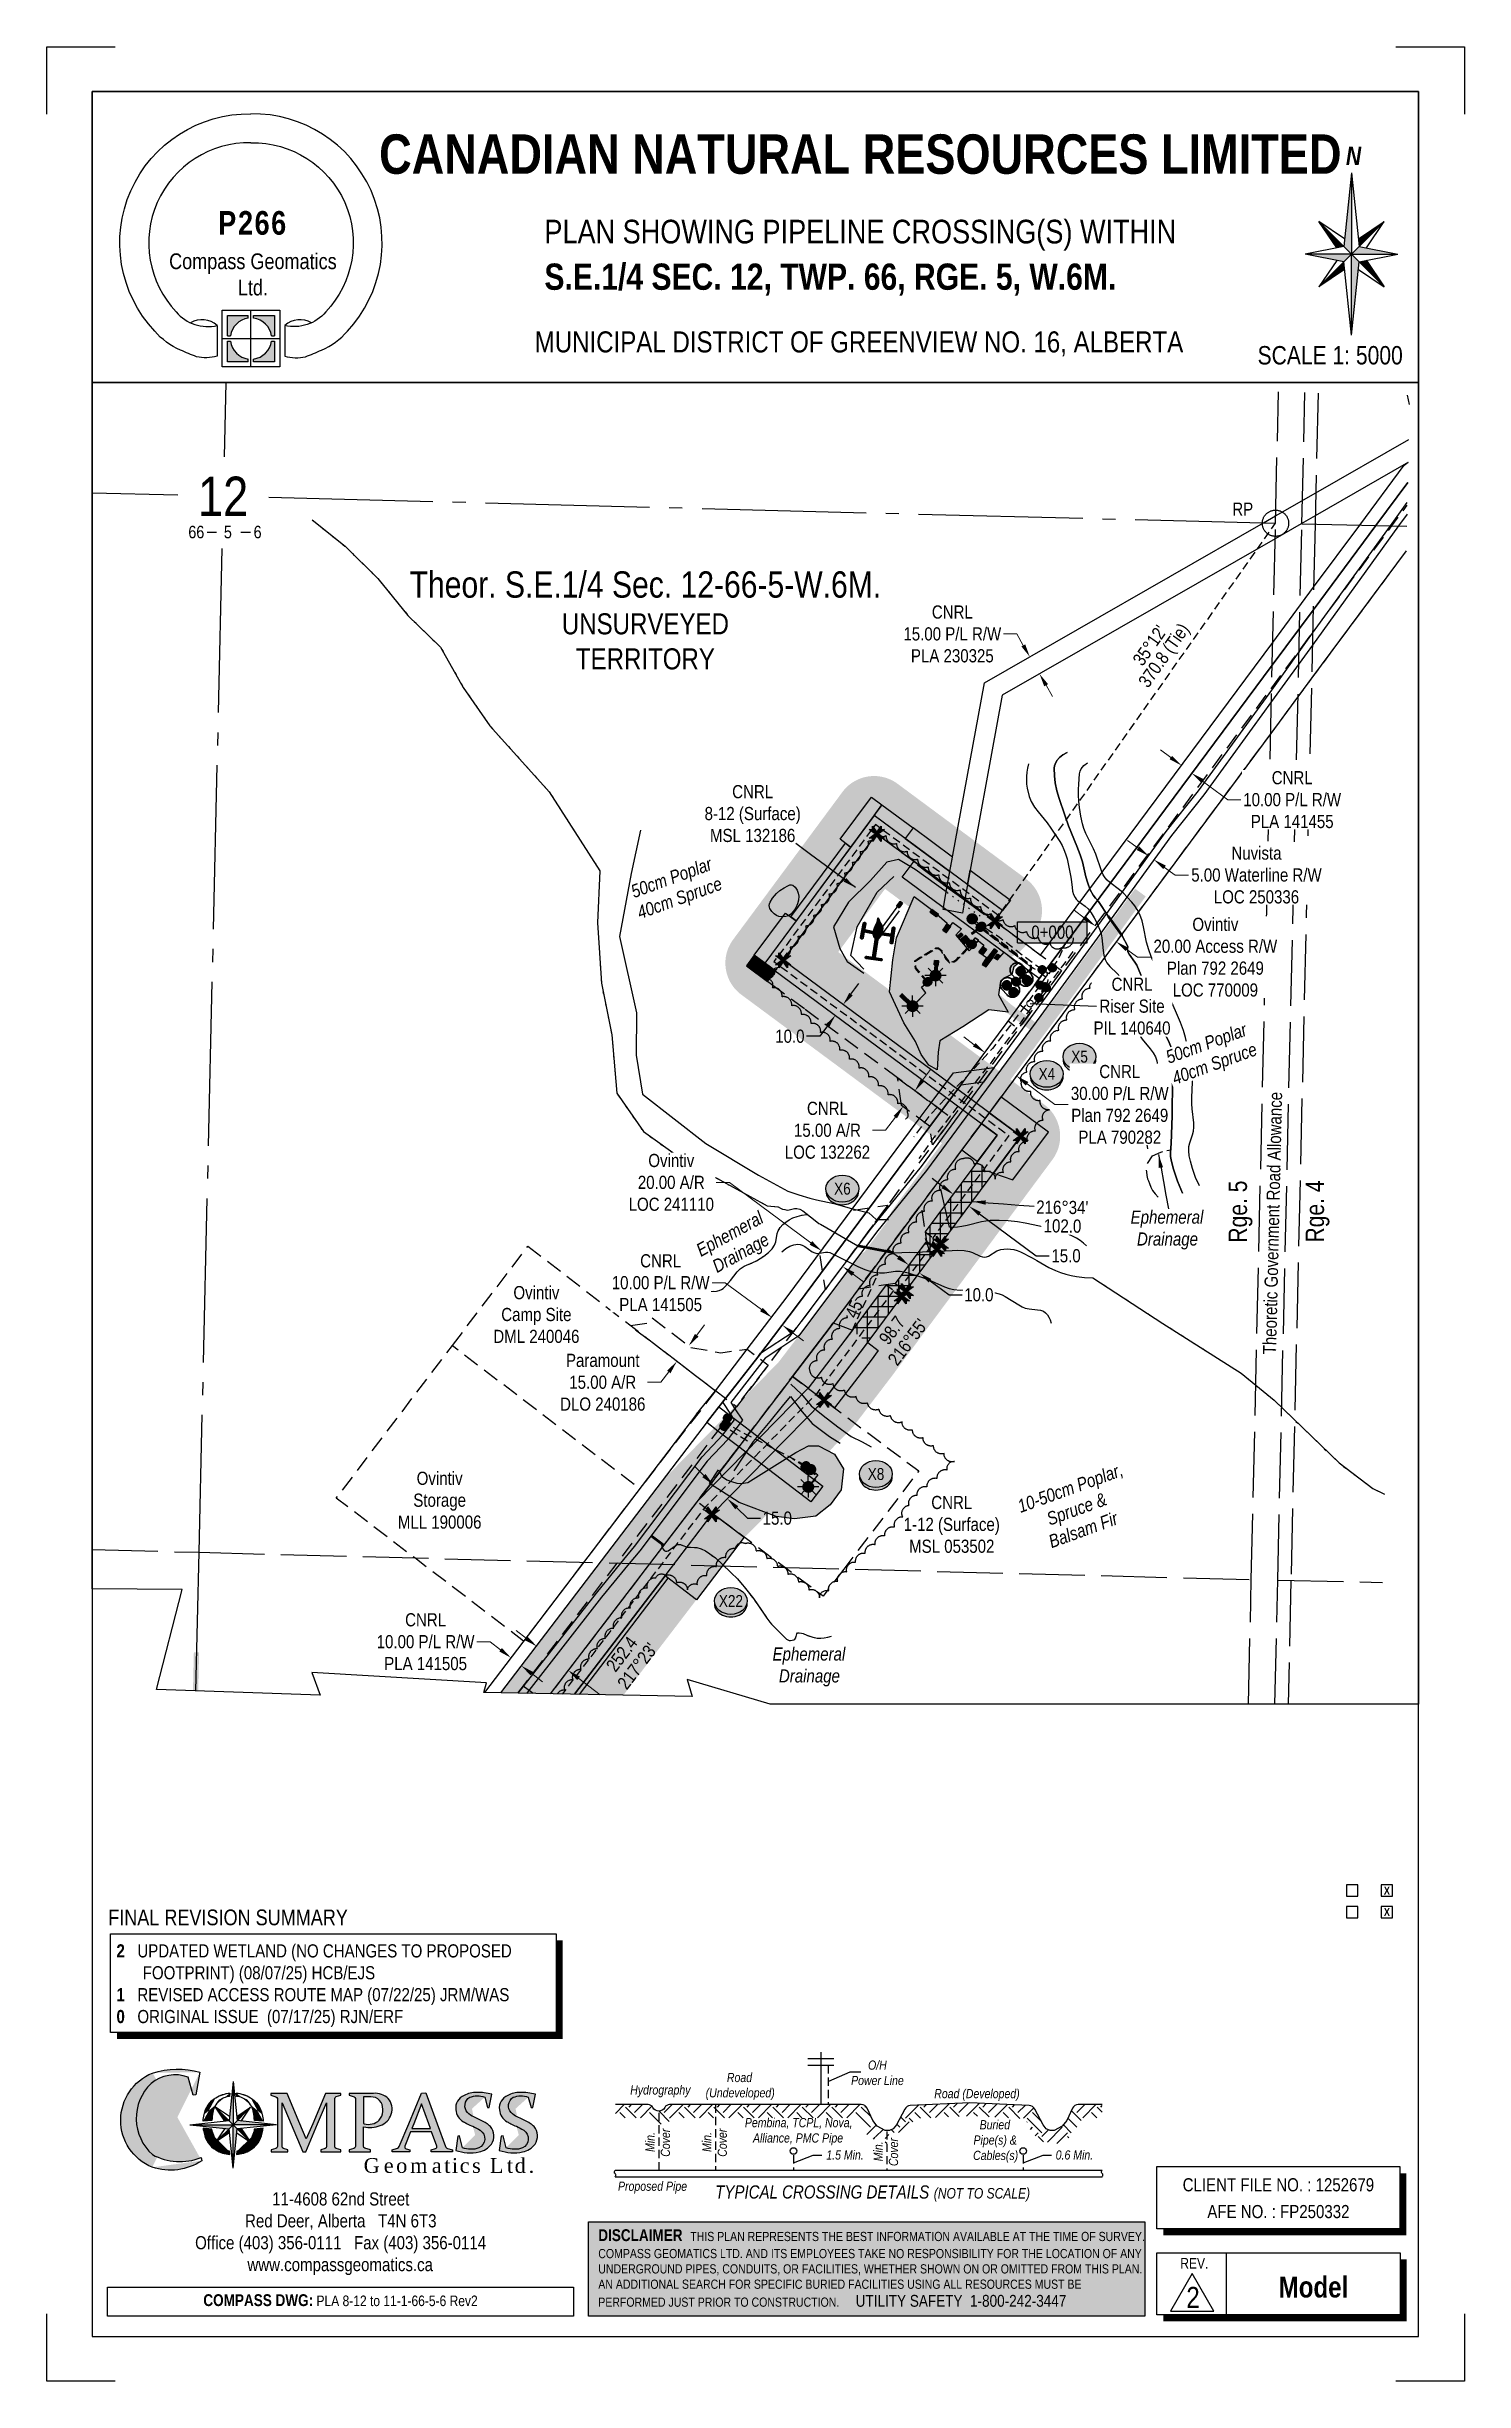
# Paper-space layout 'XING DWG #1' of a CAD drawing. Extents: x -2321 to -1242, y 0 to 1778.
# The model-space entities are those that its viewports show. They can reach past a viewport. Long polylines and large blocks are cut down to what shows.
import ezdxf
from ezdxf.enums import TextEntityAlignment as Align

# ---------------------------------------------------------------- set-up
doc = ezdxf.new("R2010")
doc.units = 0
doc.header["$LTSCALE"] = 5
doc.header["$PDSIZE"] = 0.5
for name, pattern in [('0', [1, 1, 0]), ('foc-ACCESSROAD', [3.75, 2.5, -1.25]), ('foc-QUARTERLINE', [33, 25, -3, 2, -3]), ('foc-TIELINE', [1.875, 1.25, -0.625]), ('foc-TOPO', [1, 0.2, -0.8]), ('foc-TOPO-ephemeral', [6.25, 3.125, -0.625, 0.625, -0.625, 0.625, -0.625]), ('foc-TRAV', [1.875, 1.25, -0.625]), ('foc-UNSURVEYED', [12.5, 10, -2.5]), ('foc-WHEELTRACKS', [2, 0.4, -1.6]), ('UG_PIPE', [1.875, 1.25, -0.625])]:
    doc.linetypes.add(name, pattern=pattern)
doc.layers.get('Defpoints').update_dxf_attribs({"color": 9})
for name, color, linetype in [('10', 1, 'Continuous'), ('35', 37, 'Continuous'), ('9', 3, 'Continuous'), ('AS-PIPE-UG', 44, 'UG_PIPE'), ('AS-ROADS', 254, 'Continuous'), ('AS-SYMBOL', 7, 'Continuous'), ('AS-UNDERLAY-H', 141, 'Continuous'), ('C-AR', 13, 'foc-ACCESSROAD'), ('C-RW', 13, 'Continuous'), ('C-SYMBOL', 7, 'Continuous'), ('C-WS', 13, 'foc-ACCESSROAD'), ('C-WS-S', 8, 'Continuous'), ('CG-BORDER', 2, 'Continuous'), ('CG-LOGO', 7, 'Continuous'), ('CG-NORTH', 7, 'Continuous'), ('CG-NOTES', 7, 'Continuous'), ('D-TXT', 6, 'Continuous'), ('F-AR', 190, 'foc-ACCESSROAD'), ('F-RW', 190, 'Continuous'), ('F-WS', 190, 'foc-ACCESSROAD'), ('F-WS-S', 8, 'Continuous'), ('L-BD', 7, 'Continuous'), ('L-BD1', 253, 'Continuous'), ('L-MON', 1, 'Continuous'), ('L-QSEC', 8, 'foc-QUARTERLINE'), ('L-ROAD-T', 7, 'Continuous'), ('L-SECLBL', 7, 'Continuous'), ('L-TIE', 7, 'foc-TIELINE'), ('L-UNS-T', 3, 'Continuous'), ('L-USEC', 7, 'foc-UNSURVEYED'), ('P-BUFFER-H 30m', 51, 'Continuous'), ('P-CROSSINGS', 250, 'Continuous'), ('P-ELEVATION', 7, 'Continuous'), ('P-PROPOSED', 10, 'Continuous'), ('P-PROPOSED-H', 21, 'Continuous'), ('P-TEMP-BLUE', 146, 'Continuous'), ('P-TEMP-BLUE-BORE-H', 131, 'Continuous'), ('P-TEMP-NO CUT-H', 104, 'Continuous'), ('P-TRAV', 4, 'foc-TRAV'), ('P-TXT', 4, 'Continuous'), ('S-1', 1, 'Continuous'), ('S-2', 2, 'Continuous'), ('T-BUSH', 110, '0'), ('T-BUSH-T', 110, 'Continuous'), ('T-CREEK', 160, 'Continuous'), ('T-DRAW', 143, 'foc-TOPO-ephemeral'), ('T-GENERAL', 48, 'foc-TOPO'), ('T-SLOPE', 48, 'Continuous'), ('T-TIE', 201, 'foc-TIELINE'), ('T-WATER-P3', 160, 'foc-WHEELTRACKS'), ('T-WATER-T', 170, 'Continuous'), ('WETLAND', 143, 'Continuous')]:
    doc.layers.add(name, color=color, linetype=linetype)
for name, color, linetype, lineweight in [('AS-GENERAL', 48, 'Continuous', 18), ('C-AR-T', 13, 'Continuous', 9), ('C-RW-T', 13, 'Continuous', 9), ('C-WS-T', 13, 'Continuous', 9), ('F-AR-T', 190, 'Continuous', 9), ('F-RW-T', 190, 'Continuous', 9), ('F-WS-T', 190, 'Continuous', 9), ('T-TIE-T', 201, 'Continuous', 18)]:
    doc.layers.add(name, color=color, linetype=linetype, lineweight=lineweight)
for name, color, linetype, true_color in [('AS-PIPE-AG', 7, 'Continuous', 0x7d00fa), ('AS-STRUCTURE-H', 7, 'Continuous', 0xa8a8a8), ('P-TEMP-BLUE-H', 7, 'Continuous', 0x99e6ff)]:
    doc.layers.add(name, color=color, linetype=linetype, true_color=true_color)
doc.layers.add('AS-STRUCTURE', color=7, linetype='Continuous', lineweight=30, true_color=0x595959)
doc.styles.add('100L', font='ARIALN.TTF', dxfattribs={"height": 11})
doc.styles.add('175L', font='ARIALN.TTF', dxfattribs={"height": 20})
doc.styles.add('80', font='ARIALN.TTF', dxfattribs={"height": 10})
doc.styles.add('80CG', font='ARIALN.TTF', dxfattribs={"height": 10})
doc.styles.add('80L', font='ARIALN.TTF', dxfattribs={"height": 10})
doc.styles.add('Crossing', font='ARIALN.TTF', dxfattribs={"height": 10})
doc.styles.add('foc-LtypeFont', font='ARIALN.TTF', dxfattribs={"height": 7.35})
doc.styles.add('Legend', font='ARIALN.TTF')
doc.styles.add('SIMPLEX', font='ARIALN.TTF')
doc.linetypes.add('foc-TOPO-flowdirection-NOLINE', pattern='A,0,[">",foc-LtypeFont,S=0.3,R=0,X=0,Y=-0.945],-20,[">",foc-LtypeFont,S=0.3,R=0,X=0,Y=-0.945],0', length=20)
doc.dimstyles.new('Compass 5 000', dxfattribs={"dimscale": 5, "dimtxt": 9, "dimasz": 2, "dimexe": 0.2, "dimexo": 0.0625, "dimgap": 0.5, "dimtad": 0, "dimtih": 1, "dimtoh": 1, "dimzin": 0, "dimdsep": 46, "dimtxsty": '80CG', "dimcen": 0.1, "dimse1": 1, "dimse2": 1, "dimclrd": 256, "dimclrt": 256, "dimaunit": 1, "dimadec": 4, "dimazin": 0, "dimtfac": 0.06, "dimtofl": 0, "dimtmove": 0, "dimatfit": 1, "dimfxl": 0.2, "dimtolj": 1, "dimtzin": 0, "dimlwd": -1, "dimarcsym": 0})

psp = doc.layouts.new('XING DWG #1')

# ---------------------------------------------------------------- texts
at = {"style": '80L'}
for s, width, gutter_width, insert, char_height, attachment_point in [('\\pi1.50007;{\\fArial Narrow|b1|i0|c0|p34;\\H3.3333x;\\C14;CANADIAN NATURAL RESOURCES LIMITED}\\P\\pi366.2952;\\P\\pi127.3716;{\\H2x;PLAN SHOWING PIPELINE CROSSING(S) WITHIN\\P\\pi365.97665;\\H0.11111x; \\P\\pi149.73745;\\fArial Narrow|b1|i0|c0|p34;\\H9.9999x;S.E.1/4 SEC. 12, TWP. 66, RGE. 5, W.6M.}\\P\\pi366.2952;\\P\\pi365.97665;{\\H0.22222x; \\P\\pi119.99717;\\H8.0001x;MUNICIPAL DISTRICT OF GREENVIEW NO. 16, ALBERTA}', 732.59, 45, (-2069.6, 1711.2), 9, 1), ('SCALE 1: 5000', 109.905, 50, (-1288.6, 1550), 14, 3)]:
    psp.add_mtext_dynamic_manual_height_columns(s, width=width, gutter_width=gutter_width, heights=[0], dxfattribs=dict(at, insert=insert, char_height=char_height, attachment_point=attachment_point))
at = {"layer": 'CG-NOTES', "insert": (-2268.1, 269.8), "char_height": 10, "attachment_point": 7, "style": '80'}
psp.add_mtext_dynamic_manual_height_columns('\\pi-20,l20;{\\fArial Narrow|b1|i0|c0|p34;\\C14;2   }UPDATED WETLAND (NO CHANGES TO PROPOSED FOOTPRINT) (08/07/25) HCB/EJS {\\fArial Narrow|b1|i0|c0|p34;\\C14;\\P\\pi0,l0;1   }REVISED ACCESS ROUTE MAP{\\fArial Narrow|b1|i0|c0|p34;\\C14; }(07/22/25) JRM/WAS{\\fArial Narrow|b1|i0|c0|p34;\\C14; \\P0}   ORIGINAL ISSUE  (07/17/25) RJN/ERF ', width=331.161, gutter_width=45, heights=[0], dxfattribs=at)
at = {"layer": 'CG-NOTES', "attachment_point": 1, "style": '80'}
for s, insert, char_height, width in [('\\pi77.33221;11-4608 62nd Street\\P\\pi56.72171;Red Deer, Alberta   T4N 6T3\\P\\pi18.6726;Office (403) 356-0111   Fax (403) 356-0114\\P\\pi58.50547;www.compassgeomatics.ca', (-2226.9, 143.9), 10, 257.83), ('\\pi71.2458;{\\fArial Narrow|b1|i0|c0|p34;\\H1.125x;\\C14;COMPASS DWG:} PLA 8-12 to 11-1-66-5-6 Rev2', (-2273.2, 66.3), 8, 350.451)]:
    psp.add_mtext(s, dxfattribs=dict(at, insert=insert, char_height=char_height, width=width))
at = {"layer": 'T-WATER-T', "insert": (-1768.8, 558.9), "char_height": 10, "attachment_point": 1, "style": '80L'}
psp.add_mtext_dynamic_manual_height_columns('\\pi0.30921;{\\fArial Narrow|b0|i1|c0|p34;Ephemeral \\P\\pi5.14209;Drainage}', width=55.98, gutter_width=50, heights=[0], dxfattribs=at)

msp = doc.modelspace()

# ---------------------------------------------------------------- texts
at = {"layer": 'C-SYMBOL', "color": 3, "insert": (396111.271, 6062321.18), "char_height": 19.99985, "width": 360.91985, "attachment_point": 2, "style": '175L', "bg_fill": 3, "box_fill_scale": 1.15, "bg_fill_color": 256, "bg_fill_true_color": 256, "bg_fill_transparency": 0}
msp.add_mtext('Theor. S.E.1/4 Sec. 12-66-5-W.6M.', dxfattribs=at)
at = {"layer": 'C-WS-T', "char_height": 9.99993, "attachment_point": 5, "style": '80CG'}
for s, insert in [('\\A1;CNRL\\P8-12 (Surface)\\PMSL 132186', (396192.952, 6062136.681)), ('\\A1;CNRL\\P1-12 (Surface)\\PMSL 053502', (396344.569, 6061595.346))]:
    msp.add_mtext(s, dxfattribs=dict(at, insert=insert))
at = {"layer": 'D-TXT', "color": 3, "char_height": 13.9999, "attachment_point": 1, "rotation": 90, "style": '80L'}
for s, width, insert in [('Rge. 5', 73.7262, (396555.365, 6061809.97)), ('Rge. 4', 63.83593, (396614.028, 6061810.063))]:
    msp.add_mtext_dynamic_manual_height_columns(s, width=width, gutter_width=47.481, heights=[0], dxfattribs=dict(at, insert=insert))
at = {"layer": 'F-WS-T', "char_height": 9.99993, "attachment_point": 5, "style": '80CG'}
for s, insert in [('\\A1;Ovintiv\\PCamp Site\\PDML 240046', (396028.264, 6061755.168)), ('\\A1;Ovintiv\\PStorage\\PMLL 190006', (395954.603, 6061613.755))]:
    msp.add_mtext(s, dxfattribs=dict(at, insert=insert))
at = {"layer": 'L-BD', "style": '80L'}
for s, p in [("35°12'", (396495.347, 6062264.828)), ('370.8 (Tie)', (396506.991, 6062256.613))]:
    msp.add_text(s, height=10, rotation=54.7998, dxfattribs=at).set_placement(p, align=Align.MIDDLE)
at = {"layer": 'L-BD1', "style": '80L'}
for s, rotation, p in [("216°34'", 359.300952, (396428.742, 6061836.863)), ('98.7', 53.0706, (396299.019, 6061743.268)), ("216°55'", 53.0706, (396311.01, 6061734.256)), ('252.4', 52.6086, (396093.246, 6061496.621)), ("217°23'", 52.6086, (396105.164, 6061487.513))]:
    msp.add_text(s, height=10, rotation=rotation, dxfattribs=at).set_placement(p, align=Align.MIDDLE)
at = {"layer": 'L-ROAD-T', "style": '80L'}
msp.add_text('Theoretic Government Road Allowance', height=9.99993, rotation=88.66818, dxfattribs=at).set_placement((396588.841, 6061824.837), align=Align.MIDDLE_CENTER)
at = {"layer": 'T-BUSH-T', "char_height": 10, "attachment_point": 1, "rotation": 20, "style": '80L'}
for s, width, insert in [('\\pi1.40061;{\\fArial Narrow|b0|i1|c0|p34;50cm Poplar\\P\\pi0.30921;40cm Spruce}', 67.3101, (396097.819, 6062081.203)), ('\\pi1.79345;{\\fArial Narrow|b0|i1|c0|p34;10-50cm Poplar,\\P\\pi19.32074;Spruce & \\P\\pi14.76753;Balsam Fir}', 84.77381, (396391.933, 6061612.865))]:
    msp.add_mtext_dynamic_manual_height_columns(s, width=width, gutter_width=50, heights=[0], dxfattribs=dict(at, insert=insert))

# ---------------------------------------------------------------- blocks, each defined once
blk = doc.blocks.new('cg-north')
at = {"linetype": 'Continuous'}
for points in [[(-0.3, 62), (-6.2, 6), (-0.3, 0.1)], [(-25.2, 25), (-11.6, 4.9), (-6.2, 6)], [(24.6, 25), (5, 11.8), (5.6, 6)], [(-0.3, 0.1), (-35.5, 0.1), (-6.2, -5.8)], [(5.6, 6), (-0.3, 0.1), (34.9, 0.1)], [(5.6, -5.8), (-0.3, 0.1), (-0.3, -61.7)], [(-5.6, -11.5), (-6.2, -5.8), (-25.2, -24.8)], [(11, -4.7), (5.6, -5.8), (24.6, -24.8)]]:
    blk.add_hatch(color=14, dxfattribs=at).paths.add_polyline_path(points)
at = {"color": 14, "linetype": 'Continuous'}
for p, q in [((-0.3, 62), (-6.2, 6)), ((-0.3, 62), (-0.3, 0.1)), ((-0.3, 62), (5.6, 6)), ((-0.3, 0.1), (-25.2, 25)), ((-11.6, 4.9), (-25.2, 25)), ((-5.6, 11.8), (-25.2, 25)), ((-0.3, 0.1), (24.6, 25)), ((5, 11.8), (24.6, 25)), ((11, 4.9), (24.6, 25)), ((-6.2, 6), (-35.5, 0.1)), ((-0.3, 0.1), (-35.5, 0.1)), ((-6.2, -5.8), (-35.5, 0.1)), ((-0.3, 0.1), (-25.2, -24.8)), ((-0.3, 0.1), (24.6, -24.8)), ((-0.3, -61.7), (-0.3, 0.1)), ((-0.3, 0.1), (34.9, 0.1)), ((5.6, 6), (34.9, 0.1)), ((5.6, -5.8), (34.9, 0.1)), ((-11.6, -4.7), (-25.2, -24.8)), ((-5.6, -11.5), (-25.2, -24.8)), ((-0.3, -61.7), (-6.2, -5.8)), ((-0.3, -61.7), (5.6, -5.8)), ((5, -11.5), (24.6, -24.8)), ((10.9, -4.5), (11, -4.7)), ((11, -4.7), (24.6, -24.8))]:
    blk.add_line(p, q, dxfattribs=at)
at = {"color": 14, "linetype": 'Continuous', "insert": (-10.2, 82), "char_height": 14, "width": 22.782, "attachment_point": 1, "style": '80CG'}
blk.add_mtext('\\pi5.63238;{\\fArial Narrow|b1|i1|c0|p34;N}', dxfattribs=at)
blk = doc.blocks.new('*U12')
at = {"layer": 'Defpoints'}
for p, q in [((0, 1778), (52.2, 1778)), ((0, 1726.5), (0, 1778)), ((1027.2, 1778), (1079.5, 1778)), ((1079.5, 1778), (1079.5, 1726.5)), ((0, 0), (0, 51.5)), ((1079.5, 51.5), (1079.5, 0)), ((52.2, 0), (0, 0)), ((1079.5, 0), (1027.2, 0))]:
    blk.add_line(p, q, dxfattribs=at)
at = {"layer": 'S-1'}
for p, q in [((0, 1778), (0, 1778)), ((1079.5, 1778), (1079.5, 1778)), ((0, 0), (0, 0)), ((1079.5, 0), (1079.5, 0))]:
    blk.add_line(p, q, dxfattribs=at)
at = {"layer": 'S-2'}
blk.add_lwpolyline([(34.7, 34), (1044.7, 34), (1044.7, 1744), (34.7, 1744)], close=True, dxfattribs=at)
at = {"style": '80', "flags": 1}
blk.add_attdef('PAGENUMBER', (52.2, 51.5), '', height=10, rotation=90, dxfattribs=at)
blk = doc.blocks.new('c_logo')
h = blk.add_hatch(color=256)
edge = h.paths.add_edge_path()
edge.add_arc((-141.8, -18.9), 63, 74.1661, 107.5113, ccw=False)
edge.add_line((-124.6, 41.7), (-127.8, 24.4))
edge.add_line((-127.8, 24.4), (-129.9, 24.3))
edge.add_line((-129.9, 24.3), (-133.7, 38))
edge.add_arc((-143.5, 10.5), 29.1, 70.3832, 129.1598)
edge.add_arc((-136.2, 6.6), 36.9, 134.0613, 228.3206)
edge.add_arc((-139.8, 16.8), 43.2, 241.0325, 291.7344)
edge.add_line((-123.8, -23.3), (-123.3, -25.7))
edge.add_arc((-147.3, 10.4), 43.4, 251.5179, 303.5841, ccw=False)
edge.add_arc((-146.1, 5.2), 38.8, 112.1026, 247.4698, ccw=False)
h = blk.add_hatch(color=256)
edge = h.paths.add_edge_path()
edge.add_arc((-89, 1.8), 33.4, 166.6682, 175.6601, ccw=False)
edge.add_arc((-102.3, 5.6), 19.6, 121.6531, 168.6953, ccw=False)
edge.add_arc((-99.6, 0.9), 25, 95.0736, 121.1383, ccw=False)
edge.add_line((-101.8, 25.8), (-102.1, 23.3))
edge.add_arc((-99.9, 6.4), 17.1, 97.444, 127.0912)
edge.add_arc((-98.7, 8.4), 16.4, 134.7148, 171.0442)
edge.add_arc((-73.8, 3.2), 41.8, 169.3159, 177.5034)
edge.add_line((-115.5, 5), (-122.3, 4.3))
at = {"linetype": 'Continuous'}
for points in [[(-99.4, 34.7), (-102.5, 4.9), (-99.4, 1.7)], [(-99.4, 1.7), (-132.4, 1.7), (-102.5, -1.4)], [(-112.7, 15), (-105.6, 4.5), (-102.5, 4.9)], [(-96.3, 4.9), (-99.4, 1.7), (-66.4, 1.7)], [(-96.3, -1.4), (-99.4, 1.7), (-99.4, -31.3)], [(-86.1, 15), (-96.6, 7.9), (-96.3, 4.9)], [(-102.2, -4.5), (-102.5, -1.4), (-112.7, -11.6)], [(-93.2, -1.1), (-96.3, -1.4), (-86.1, -11.6)]]:
    blk.add_hatch(color=14, dxfattribs=at).paths.add_polyline_path(points)
h = blk.add_hatch(color=256)
edge = h.paths.add_edge_path()
edge.add_arc((-99.1, 0.9), 25, 58.8617, 85.0803, ccw=False)
edge.add_arc((-96.4, 5.6), 19.6, 11.3047, 58.3469, ccw=False)
edge.add_arc((-109.7, 1.8), 33.4, 4.3278, 13.3318, ccw=False)
edge.add_line((-76.4, 4.3), (-83.2, 5))
edge.add_arc((-124.9, 3.2), 41.8, 2.487, 10.6841)
edge.add_arc((-100.1, 8.4), 16.4, 8.9558, 45.2852)
edge.add_arc((-98.8, 6.4), 17.1, 52.9088, 82.7833)
edge.add_line((-96.7, 23.3), (-97, 25.8))
h = blk.add_hatch(color=256)
edge = h.paths.add_edge_path()
edge.add_line((-48.6, 2.5), (-58.3, 25.6))
edge.add_line((-58.3, 25.6), (-70.6, 25.6))
edge.add_line((-70.6, 25.6), (-70.6, 24.2))
edge.add_line((-70.6, 24.2), (-66.8, 23))
edge.add_arc((-67.2, 21.6), 1.5, 0, 72.6157, ccw=False)
edge.add_line((-65.7, 21.6), (-65.7, 2.5))
edge.add_line((-65.7, 2.5), (-65.7, -14.9))
edge.add_arc((-67.2, -14.9), 1.5, -73.424, 0, ccw=False)
edge.add_line((-66.8, -16.3), (-70.5, -17.4))
edge.add_line((-70.5, -17.4), (-70.5, -18.9))
edge.add_line((-70.5, -18.9), (-57.6, -18.9))
edge.add_line((-57.6, -18.9), (-57.6, -17.5))
edge.add_line((-57.6, -17.5), (-61.1, -16.4))
edge.add_arc((-60.6, -15), 1.5, 180, 252.4646, ccw=False)
edge.add_line((-62.1, -15), (-62.1, 2.5))
edge.add_line((-62.1, 2.5), (-62.1, 18.4))
edge.add_line((-62.1, 18.4), (-46.4, -18.9))
edge.add_line((-46.4, -18.9), (-44.1, -18.9))
edge.add_line((-44.1, -18.9), (-35, 2.5))
edge.add_line((-35, 2.5), (-28.3, 18.3))
edge.add_line((-28.3, 18.3), (-28.3, 2.5))
edge.add_line((-28.3, 2.5), (-28.3, -15))
edge.add_arc((-29.8, -15), 1.5, -73.424, 0, ccw=False)
edge.add_line((-29.4, -16.4), (-32.7, -17.4))
edge.add_line((-32.7, -17.4), (-32.7, -18.9))
edge.add_line((-32.7, -18.9), (-17.3, -18.9))
edge.add_line((-17.3, -18.9), (-17.3, -17.5))
edge.add_line((-17.3, -17.5), (-21, -16.3))
edge.add_arc((-20.5, -14.9), 1.5, 180, 252.4646, ccw=False)
edge.add_line((-22, -14.9), (-22, 2.5))
edge.add_line((-22, 2.5), (-22, 21.7))
edge.add_arc((-20.5, 21.7), 1.5, 107.3843, 180, ccw=False)
edge.add_line((-21, 23.1), (-17.4, 24.2))
edge.add_line((-17.4, 24.2), (-17.4, 25.6))
edge.add_line((-17.4, 25.6), (-29.1, 25.6))
edge.add_line((-29.1, 25.6), (-38.8, 2.5))
edge.add_line((-38.8, 2.5), (-43.7, -9.1))
edge.add_line((-43.7, -9.1), (-48.6, 2.5))
h = blk.add_hatch(color=256)
h.paths.add_polyline_path([(7.6, 25.6), (-11.1, 25.6), (-11.1, 24.2), (-7.3, 23, -0.326805), (-6.3, 21.6), (-6.3, -14.9, -0.331803), (-7.4, -16.3), (-11.1, -17.4), (-11.1, -18.9), (5.3, -18.9), (5.3, -17.5), (1, -16.2, -0.327162), (0, -14.7), (0, 0, 0.135693), (12.6, 1, 0.518306), (18.8, 21.8, 0.201798)])
h.paths.add_polyline_path([(0, 22.9, -0.05909), (7.3, 22.8, -0.236459), (13.3, 18.7, -0.297964), (11.9, 5.1, -0.269959), (0.5, 2.5, -0.011455), (0, 2.6)], flags=16)
h = blk.add_hatch(color=256)
h.paths.add_polyline_path([(47.4, 26.1), (44.1, 25.8), (34.4, 2.5), (27.1, -15, -0.225541), (25.7, -16.2), (21.8, -17.4), (21.8, -18.9), (34.7, -18.9), (35.3, -18.9), (35.3, -17.5), (32.4, -16.6, -0.43446), (31.4, -14.6), (35.8, -3.6), (51.8, -3.6), (55.7, -14.5, -0.430441), (54.7, -16.5), (51.5, -17.4), (51.5, -18.9), (67.8, -18.9), (67.8, -17.5), (63.9, -16.3, -0.232291), (62.4, -14.9), (56.1, 2.5)])
h.paths.add_polyline_path([(44.1, 17.7), (49.6, 2.5), (50.9, -1.1), (36.8, -1.1), (38.2, 2.5)], flags=16)
h = blk.add_hatch(color=256)
edge = h.paths.add_edge_path()
edge.add_arc((103.3, 50.8), 54.1, 243.1997, 248.1345)
edge.add_arc((69.9, -30.2), 33.5, 55.7647, 66.7239, ccw=False)
edge.add_arc((84.5, -9), 7.7, -65.6478, 57.1428, ccw=False)
edge.add_arc((81.8, 0.7), 17.7, 248.3428, 289.4425, ccw=False)
edge.add_line((75.3, -15.8), (73.1, -6.7))
edge.add_line((73.1, -6.7), (71.7, -6.9))
edge.add_line((71.7, -6.9), (70.1, -17.8))
edge.add_arc((81.2, 14.2), 33.9, 250.8905, 281.4155)
edge.add_arc((84.6, -3.1), 16.2, 281.7683, 321.9948)
edge.add_arc((87.3, -7), 11.8, 328.8789, 398.35)
edge.add_arc((79.7, -17.6), 24.7, 46.7096, 54.4302)
edge.add_arc((79.7, -17.6), 24.7, 54.4302, 70.3091)
edge.add_arc((139.4, 119.6), 125, 243.6166, 245.7228, ccw=False)
edge.add_arc((89.5, 20.6), 14.2, 223.2297, 246.3738, ccw=False)
edge.add_arc((84.7, 16.1), 7.62, 121.2723, 223.353, ccw=False)
edge.add_arc((86.6, 7.5), 16.2, 69.6826, 111.1397, ccw=False)
edge.add_line((92.2, 22.7), (94.3, 14.7))
edge.add_line((94.3, 14.7), (95.6, 14.9))
edge.add_line((95.6, 14.9), (97.6, 24.9))
edge.add_arc((87.2, -14.4), 40.7, 75.2956, 91.6843)
edge.add_arc((86, 5.6), 20.7, 89.7518, 117.221)
edge.add_arc((80.5, 14.4), 10.4, 112.8657, 186.9967)
edge.add_arc((81.9, 14.2), 11.8, 185.0082, 240.0685)
edge.add_arc((103.3, 50.8), 54.1, 239.829, 243.1997)
h = blk.add_hatch(color=256)
edge = h.paths.add_edge_path()
edge.add_arc((136.5, 50.8), 54.1, 243.1997, 248.1345)
edge.add_arc((103.1, -30.2), 33.5, 55.7647, 66.7239, ccw=False)
edge.add_arc((117.7, -9), 7.7, -65.6478, 57.1428, ccw=False)
edge.add_arc((115, 0.7), 17.7, 248.3428, 289.4425, ccw=False)
edge.add_line((108.5, -15.8), (106.3, -6.7))
edge.add_line((106.3, -6.7), (104.8, -6.9))
edge.add_line((104.8, -6.9), (103.3, -17.8))
edge.add_arc((114.4, 14.2), 33.9, 250.8905, 281.4155)
edge.add_arc((117.8, -3.1), 16.2, 281.7683, 321.9948)
edge.add_arc((120.5, -7), 11.8, 328.8789, 398.35)
edge.add_arc((112.8, -17.6), 24.7, 46.7096, 54.4302)
edge.add_arc((112.8, -17.6), 24.7, 54.4302, 70.3091)
edge.add_arc((172.5, 119.6), 125, 243.6166, 245.7228, ccw=False)
edge.add_arc((122.7, 20.6), 14.2, 223.2297, 246.3738, ccw=False)
edge.add_arc((117.9, 16.1), 7.62, 121.2723, 223.353, ccw=False)
edge.add_arc((119.8, 7.5), 16.2, 69.6826, 111.1397, ccw=False)
edge.add_line((125.4, 22.7), (127.5, 14.7))
edge.add_line((127.5, 14.7), (128.8, 14.9))
edge.add_line((128.8, 14.9), (130.8, 24.9))
edge.add_arc((120.4, -14.4), 40.7, 75.2956, 91.6843)
edge.add_arc((119.2, 5.6), 20.7, 89.7518, 117.221)
edge.add_arc((113.7, 14.4), 10.4, 112.8657, 186.9967)
edge.add_arc((115.1, 14.2), 11.8, 185.0082, 240.0685)
edge.add_arc((136.5, 50.8), 54.1, 239.829, 243.1997)
h = blk.add_hatch(color=256)
edge = h.paths.add_edge_path()
edge.add_arc((-89, 3), 33.4, 186.7164, 193.3318)
edge.add_arc((-102.3, -0.8), 19.6, 191.3047, 238.3469)
edge.add_arc((-99.6, 3.9), 25, 238.8617, 264.5936)
edge.add_line((-102, -21), (-102.2, -18.5))
edge.add_arc((-99.9, -1.6), 17.1, 232.9088, 262.0641, ccw=False)
edge.add_arc((-98.7, -3.6), 16.4, 188.9558, 225.2852, ccw=False)
edge.add_arc((-73.8, 1.6), 41.8, 184.3813, 190.6841, ccw=False)
edge.add_line((-115.5, -1.6), (-122.2, -0.9))
h = blk.add_hatch(color=256)
edge = h.paths.add_edge_path()
edge.add_arc((-124.9, 1.6), 41.8, 349.3159, 355.6284, ccw=False)
edge.add_arc((-100.1, -3.6), 16.4, 314.7148, 351.0442, ccw=False)
edge.add_arc((-98.8, -1.6), 17.1, 277.7082, 307.0912, ccw=False)
edge.add_line((-96.5, -18.5), (-96.8, -21))
edge.add_arc((-99.1, 3.9), 25, 275.2524, 301.1383)
edge.add_arc((-96.4, -0.8), 19.6, 301.6531, 348.6953)
edge.add_arc((-109.7, 3), 33.4, 346.6682, 353.2958)
edge.add_line((-76.6, -0.9), (-83.3, -1.6))
at = {"color": 14, "linetype": 'Continuous'}
for p, q in [((-99.4, 34.7), (-102.5, 4.9)), ((-99.4, 34.7), (-99.4, 1.7)), ((-99.4, 34.7), (-96.3, 4.9)), ((-132.4, 1.7), (-102.5, 4.9)), ((-132.4, 1.7), (-102.5, -1.4)), ((-132.4, 1.7), (-99.4, 1.7)), ((-99.4, 1.7), (-112.7, 15)), ((-105.6, 4.5), (-112.7, 15)), ((-102.2, 7.9), (-112.7, 15)), ((-99.4, 1.7), (-112.7, -11.6)), ((-99.4, 1.7), (-86.1, 15)), ((-66.4, 1.7), (-99.4, 1.7)), ((-99.4, 1.7), (-86.1, -11.6)), ((-99.4, -31.3), (-99.4, 1.7)), ((-96.6, 7.9), (-86.1, 15)), ((-66.4, 1.7), (-96.3, 4.9)), ((-66.4, 1.7), (-96.3, -1.4)), ((-93.2, 4.5), (-86.1, 15)), ((-105.6, -1.1), (-112.7, -11.6)), ((-102.2, -4.5), (-112.7, -11.6)), ((-99.4, -31.3), (-102.5, -1.4)), ((-99.4, -31.3), (-96.3, -1.4)), ((-96.6, -4.5), (-86.1, -11.6)), ((-93.2, -1.1), (-86.1, -11.6))]:
    blk.add_line(p, q, dxfattribs=at)
at = {"flags": 128}
for points in [[(-160.8, 41.1, -0.146532), (-124.6, 41.7), (-127.8, 24.4), (-129.9, 24.3), (-133.7, 38, 0.262236), (-161.9, 33.1, 0.436158), (-160.8, -21, 0.22491), (-123.8, -23.3), (-123.3, -25.7, -0.231173), (-161, -30.7, -0.670499)], [(-122.3, 4.3, -0.039254), (-121.5, 9.5, -0.208192), (-112.6, 22.3, -0.114221), (-101.8, 25.8), (-102.1, 23.3, 0.130087), (-110.2, 20, 0.159858), (-114.8, 10.9, 0.03574), (-115.5, 5)], [(-97, 25.8, -0.114902), (-86.2, 22.3, -0.208192), (-77.2, 9.5, -0.039307), (-76.4, 4.3), (-83.2, 5, 0.035782), (-83.9, 10.9, 0.159858), (-88.5, 20, 0.131095), (-96.7, 23.3)], [(-48.6, 2.5), (-58.3, 25.6), (-70.6, 25.6), (-70.6, 24.2), (-66.8, 23, -0.327892), (-65.7, 21.6), (-65.7, 2.5), (-65.7, -14.9, -0.331803), (-66.8, -16.3), (-70.5, -17.4), (-70.5, -18.9), (-57.6, -18.9), (-57.6, -17.5), (-61.1, -16.4, -0.327162), (-62.1, -15), (-62.1, 2.5), (-62.1, 18.4), (-46.4, -18.9), (-44.1, -18.9), (-35, 2.5), (-28.3, 18.3), (-28.3, 2.5), (-28.3, -15, -0.331803), (-29.4, -16.4), (-32.7, -17.4), (-32.7, -18.9), (-17.3, -18.9), (-17.3, -17.5), (-21, -16.3, -0.327162), (-22, -14.9), (-22, 2.5), (-22, 21.7, -0.327892), (-21, 23.1), (-17.4, 24.2), (-17.4, 25.6), (-29.1, 25.6), (-38.8, 2.5), (-43.7, -9.1)], [(78.9, 2.5, 0.021535), (83.1, 0.5, -0.047855), (88.7, -2.5, -0.593701), (87.7, -16, -0.181278), (75.3, -15.8), (73.1, -6.7), (71.7, -6.9), (70.1, -17.8, 0.133984), (87.9, -19, 0.177346), (97.4, -13.1, 0.312763), (96.6, 0.4, 0.0337), (94, 2.5, 0.069396), (88, 5.6, -0.00919), (83.8, 7.6, -0.10133), (79.2, 10.9, -0.477408), (80.8, 22.6, -0.18289), (92.2, 22.7), (94.3, 14.7), (95.6, 14.9), (97.6, 24.9, 0.071631), (86.1, 26.3, 0.120434), (76.5, 24, 0.335231), (70.2, 13.1, 0.244978), (76.1, 4, 0.014709)], [(112.1, 2.5, 0.021535), (116.3, 0.5, -0.047855), (121.9, -2.5, -0.593701), (120.9, -16, -0.181278), (108.5, -15.8), (106.3, -6.7), (104.8, -6.9), (103.3, -17.8, 0.133984), (121.1, -19, 0.177346), (130.6, -13.1, 0.312763), (129.8, 0.4, 0.0337), (127.2, 2.5, 0.069396), (121.2, 5.6, -0.00919), (117, 7.6, -0.10133), (112.4, 10.9, -0.477408), (113.9, 22.6, -0.18289), (125.4, 22.7), (127.5, 14.7), (128.8, 14.9), (130.8, 24.9, 0.071631), (119.2, 26.3, 0.120434), (109.7, 24, 0.335231), (103.4, 13.1, 0.244978), (109.3, 4, 0.014709)], [(-122.2, -0.9, 0.028873), (-121.5, -4.7, 0.208192), (-112.6, -17.5, 0.11275), (-102, -21), (-102.2, -18.5, -0.127905), (-110.2, -15.2, -0.159858), (-114.8, -6.1, -0.027508), (-115.5, -1.6)], [(-83.3, -1.6, -0.02755), (-83.9, -6.1, -0.159858), (-88.5, -15.2, -0.128915), (-96.5, -18.5), (-96.8, -21, 0.113431), (-86.2, -17.5, 0.208192), (-77.2, -4.7, 0.028926), (-76.6, -0.9)]]:
    blk.add_lwpolyline(points, format="xyb", close=True, dxfattribs=at)
for points in [[(-11.1, -18.9), (5.3, -18.9), (5.3, -17.5), (1, -16.2, -0.327162), (0, -14.7), (0, 0, 0.135693), (12.6, 1, 0.518306), (18.8, 21.8, 0.201798), (7.6, 25.6), (-11.1, 25.6), (-11.1, 24.2), (-7.3, 23, -0.326805), (-6.3, 21.6), (-6.3, -14.9, -0.331803), (-7.4, -16.3), (-11.1, -17.4), (-11.1, -18.9), (1.8, -18.9)], [(0.5, 2.5, 0.269959), (11.9, 5.1, 0.297964), (13.3, 18.7, 0.236459), (7.3, 22.8, 0.05909), (0, 22.9), (0, 2.6, 0.011455), (0.5, 2.5, 0.011455)], [(34.7, -18.9), (21.8, -18.9), (21.8, -17.4), (25.7, -16.2, 0.225541), (27.1, -15), (34.4, 2.5), (44.1, 25.8), (47.4, 26.1), (56.1, 2.5), (62.4, -14.9, 0.232291), (63.9, -16.3), (67.8, -17.5), (67.8, -18.9), (51.5, -18.9), (51.5, -17.4), (54.7, -16.5, 0.430441), (55.7, -14.5), (51.8, -3.6), (35.8, -3.6), (31.4, -14.6, 0.43446), (32.4, -16.6), (35.3, -17.5), (35.3, -18.9), (21.8, -18.9)]]:
    blk.add_lwpolyline(points, format="xyb", dxfattribs=at)
blk.add_lwpolyline([(50.9, -1.1), (49.6, 2.5), (44.1, 17.7), (38.2, 2.5), (36.8, -1.1)], close=True, dxfattribs=at)
at = {"insert": (0, -23.7), "char_height": 11.25, "width": 132.416, "attachment_point": 1, "style": '80CG'}
blk.add_mtext('{\\fBook Antiqua|b0|i0|c0|p18;\\T1.25;Geomatics Ltd.}', dxfattribs=at)
blk = doc.blocks.new('STAMP')
at = {"linetype": 'Continuous'}
h = blk.add_hatch(color=256, dxfattribs=at)
h.dxf.hatch_style = 1
h.paths.add_polyline_path([(-3.5, -57.3), (-3.5, -55.2), (-19.4, -55.2), (-19.4, -70.8), (-17, -70.8, -0.341095)])
h.paths.add_polyline_path([(14.1, -70.8), (16.5, -70.8), (16.5, -55.2), (0.5, -55.2), (0.5, -57.3, -0.341095)])
h.paths.add_polyline_path([(0.5, -88.4), (0.5, -90.4), (16.5, -90.4), (16.5, -74.8), (14.1, -74.8, -0.341095)])
h.paths.add_polyline_path([(-17, -74.8), (-19.4, -74.8), (-19.4, -90.4), (-3.5, -90.4), (-3.5, -88.4, -0.341095)])
for p, q in [((-1.5, -94.4), (-1.5, -51.2)), ((-19.4, -70.8), (-17, -70.8)), ((-3.5, -57.3), (-3.5, -55.2)), ((0.5, -57.3), (0.5, -55.2)), ((14.1, -70.8), (16.5, -70.8)), ((-23.4, -72.8), (20.5, -72.8)), ((-19.4, -74.8), (-17, -74.8)), ((-3.5, -90.4), (-3.5, -88.4)), ((0.5, -90.4), (0.5, -88.4)), ((14.1, -74.8), (16.5, -74.8))]:
    blk.add_line(p, q, dxfattribs=at)
at = {"linetype": 'Continuous', "flags": 128}
for points in [[(-1.5, 76.4, 0.665153), (-58.4, -52.5, 0.284669), (-27.2, -62.8), (-27.2, -86.2, -0.121434), (-43, -86.6, -0.034119), (-55.1, -81.5, -0.115846), (-74.8, -67.2, -0.661414), (-1.5, 98.4, 0.661414)], [(-1.5, 76.4, -0.665153), (55.5, -52.5, -0.284669), (24.2, -62.8), (24.2, -86.2, 0.121434), (40.1, -86.6, 0.034119), (52.2, -81.5, 0.115846), (71.9, -67.2, 0.661414), (-1.5, 98.4, -0.661414)]]:
    blk.add_lwpolyline(points, format="xyb", dxfattribs=at)
at = {"linetype": 'Continuous'}
blk.add_lwpolyline([(20.5, -94.4), (-23.4, -94.4), (-23.4, -51.2), (20.5, -51.2)], close=True, dxfattribs=at)
for points in [[(-19.4, -70.8), (-19.4, -55.2), (-3.5, -55.2)], [(0.5, -55.2), (16.5, -55.2), (16.5, -70.8)], [(-3.5, -90.4), (-19.4, -90.4), (-19.4, -74.8)], [(16.5, -74.8), (16.5, -90.4), (0.5, -90.4)]]:
    blk.add_lwpolyline(points, dxfattribs=at)
for centre, radius, start, end in [((-38.8, -76.5), 18, 49.7767, 119.1818), ((-1.5, -72.8), 15.7, 97.3315, 172.6685), ((-1.5, -72.8), 15.7, 7.3315, 82.6685), ((35.9, -76.5), 18, 60.8182, 130.2233), ((-1.5, -72.8), 15.7, 187.3315, 262.6685), ((-1.5, -72.8), 15.7, 277.3315, 352.6685)]:
    blk.add_arc(centre, radius, start, end, dxfattribs=at)
at = {"linetype": 'Continuous', "attachment_point": 5, "style": '80CG'}
for s, width, insert, char_height in [('{\\fArial Narrow|b1|i0|c0|p34;\\T1.1;P266}', 51.54, (0, 15.2), 18), ('Compass Geomatics\\PLtd.', 127.184, (0, -24), 12)]:
    blk.add_mtext_dynamic_manual_height_columns(s, width=width, gutter_width=45, heights=[0], dxfattribs=dict(at, insert=insert, char_height=char_height))
blk = doc.blocks.new('*U45')
at = {"layer": 'CG-NOTES'}
h = blk.add_hatch(dxfattribs=at)
h.set_pattern_fill('EARTH', color=256, scale=2.5, angle=45)
h.set_pattern_definition([(45, (-342.701, 88.198), (2e-15, 22.45064), [15.875, -15.875]), (45, (-346.91, 92.408), (2e-15, 22.45064), [15.875, -15.875]), (45, (-351.12, 96.617), (2e-15, 22.45064), [15.875, -15.875]), (135, (-351.12, 99.424), (-22.45064, 2e-15), [15.875, -15.875]), (135, (-346.91, 103.633), (-22.45064, 2e-15), [15.875, -15.875]), (135, (-342.701, 107.843), (-22.45064, 2e-15), [15.875, -15.875])])
edge = h.paths.add_edge_path()
edge.add_line((15.1, 1.3), (15.1, 3.7))
edge.add_line((15.1, 3.7), (22.6, 3.7))
edge.add_line((22.6, 3.7), (22.6, -1.3))
edge.add_line((22.6, -1.3), (25.5, -1.3))
edge.add_line((25.5, -1.3), (25.5, 7.1))
edge.add_line((25.5, 7.1), (34.7, 7.1))
edge.add_line((34.7, 7.1), (34.7, 1.6))
edge.add_line((34.7, 1.6), (35.1, 1.8))
edge.add_line((35.1, 1.8), (39.6, 7.4))
edge.add_line((39.6, 7.4), (45, 17.7))
edge.add_line((45, 17.7), (87, 19.7))
edge.add_line((87, 19.7), (129, 17.7))
edge.add_line((129, 17.7), (134.5, 7.4))
edge.add_line((134.5, 7.4), (139, 1.8))
edge.add_line((139, 1.8), (146, -1.3))
edge.add_line((146, -1.3), (153.7, -1.3))
edge.add_line((153.7, -1.3), (164.1, 3.9))
edge.add_line((164.1, 3.9), (169.5, 11.1))
edge.add_line((169.5, 11.1), (172.9, 18.3))
edge.add_line((172.9, 18.3), (188, 18.3))
edge.add_line((188, 18.3), (188, 28.3))
edge.add_line((188, 28.3), (169.7, 28.3))
edge.add_arc((169.7, 23.3), 5, 90, 154.7868)
edge.add_line((165.2, 25.5), (160.9, 16.3))
edge.add_line((160.9, 16.3), (157.5, 11.8))
edge.add_line((157.5, 11.8), (151.3, 8.7))
edge.add_line((151.3, 8.7), (148.2, 8.7))
edge.add_line((148.2, 8.7), (145.3, 10))
edge.add_line((145.3, 10), (142.9, 12.9))
edge.add_line((142.9, 12.9), (136.5, 24.9))
edge.add_arc((132.1, 22.6), 5, 27.9925, 87.3009)
edge.add_line((132.3, 27.6), (87, 29.7))
edge.add_line((87, 29.7), (41.7, 27.6))
edge.add_arc((42, 22.6), 5, 92.6991, 152.0075)
edge.add_line((37.6, 24.9), (31.2, 12.9))
edge.add_line((31.2, 12.9), (28.8, 10))
edge.add_line((28.8, 10), (25.9, 8.7))
edge.add_line((25.9, 8.7), (22.7, 8.7))
edge.add_line((22.7, 8.7), (16.6, 11.8))
edge.add_line((16.6, 11.8), (13.2, 16.3))
edge.add_line((13.2, 16.3), (8.9, 25.5))
edge.add_arc((4.4, 23.3), 5, 25.2132, 90)
edge.add_line((4.4, 28.3), (-141.6, 28.3))
edge.add_arc((-141.6, 24.3), 4, 90, 153.6122)
edge.add_arc((-149.7, 28.3), 5, 206.3878, 333.6122, ccw=False)
edge.add_arc((-157.8, 24.3), 4, 26.3878, 90)
edge.add_line((-157.8, 28.3), (-182.8, 28.3))
edge.add_line((-182.8, 28.3), (-182.8, 18.3))
edge.add_line((-182.8, 18.3), (-160.9, 18.3))
edge.add_arc((-149.7, 28.3), 15, 221.8103, 318.1897)
edge.add_line((-138.5, 18.3), (1.2, 18.3))
edge.add_line((1.2, 18.3), (4.6, 11.1))
edge.add_line((4.6, 11.1), (10, 3.9))
edge.add_line((10, 3.9), (15.1, 1.3))
at = {"flags": 128}
for points in [[(-183, -26.7, 0.098196), (-182.5, -25.8, 0.115025), (-182.5, -25, 0.189102), (-183, -24.2, -0.189102), (-183.5, -23.3, -0.115025), (-183.4, -22.5, -0.098196), (-183, -21.7)], [(188, -26.7, 0.098196), (188.4, -25.8, 0.115025), (188.5, -25, 0.189102), (188, -24.2, -0.189102), (187.5, -23.3, -0.115025), (187.5, -22.5, -0.098196), (188, -21.7)]]:
    blk.add_lwpolyline(points, format="xyb", dxfattribs=at)
at = {"layer": 'CG-NOTES', "const_width": 1, "flags": 128}
for points in [[(-36.3, 63.3), (-16.3, 63.3)], [(-36.3, 58.3), (-16.3, 58.3)], [(-26.3, 28.3), (-26.3, 68.3)]]:
    blk.add_lwpolyline(points, dxfattribs=at)
at = {"layer": 'CG-NOTES', "flags": 128}
for points in [[(-20.2, 46.1), (-3.9, 53.2), (4, 53.2)], [(-47.2, -16), (-32.1, -10.3), (-25.7, -10.3)], [(127.8, -16), (143, -10.3), (149.3, -10.3)], [(-183, -21.7), (188, -21.7)], [(-183, -26.7), (188, -26.7)]]:
    blk.add_lwpolyline(points, dxfattribs=at)
blk.add_lwpolyline([(188, 28.3), (169.7, 28.3, 0.290464), (165.2, 25.5), (160.9, 16.3), (157.5, 11.8), (151.3, 8.7), (148.2, 8.7), (145.3, 10), (142.9, 12.9), (136.5, 24.9, 0.264717), (132.3, 27.6), (87, 29.7), (41.7, 27.6, 0.264717), (37.6, 24.9), (31.2, 12.9), (28.8, 10), (25.9, 8.7), (22.7, 8.7), (16.6, 11.8), (13.2, 16.3), (8.9, 25.5, 0.290464), (4.4, 28.3), (-141.6, 28.3, 0.284915), (-145.2, 26.1, -0.620174), (-154.2, 26.1, 0.284915), (-157.8, 28.3), (-182.8, 28.3)], format="xyb", dxfattribs=at)
at = {"layer": 'CG-NOTES'}
for centre in [(-47.2, -7), (127.8, -7)]:
    blk.add_circle(centre, 2.5, dxfattribs=at)
at = {"layer": 'T-TIE'}
for p, q in [((-20.8, 58.3), (-20.8, 28.3)), ((-149.8, 22), (-149.8, -21.7)), ((-106.5, 28.3), (-106.5, -21.7)), ((23.9, 7.9), (23.9, -21.7)), ((-47.2, -10.3), (-47.2, -21.7)), ((127.8, -10.3), (127.8, -21.7))]:
    blk.add_line(p, q, dxfattribs=at)
at = {"layer": 'CG-NOTES', "attachment_point": 1}
for s, width, gutter_width, insert, char_height, style in [('\\pi13.10151;{\\fArial Narrow|b0|i1|c0|p34;O/H\\P\\pi0.2069;Power Line}', 39.983, 47.5, (-3.5, 61.9), 7, '80'), ('\\pi0.20212;{\\fArial Narrow|b0|i1|c0|p34;Hydrography}', 46.463, 47.5, (-171.7, 43), 7, '80'), ('\\pi16.53943;{\\fArial Narrow|b0|i1|c0|p34;Road\\P\\pi0.37402;(Undeveloped)}', 52.202, 47.5, (-114.4, 52.5), 7, '80'), ('\\pi8.6212;{\\fArial Narrow|b0|i1|c0|p34;Road (Developed)}', 81.474, 47.5, (51.4, 40.2), 7, '80'), ('\\pi0.21167;{\\fArial Narrow|b0|i1|c0|p34;Pembina, TCPL, Nova,\\P\\pi6.41426;Alliance, PMC Pipe}', 81.267, 47.5, (-84.4, 18.1), 7, '80'), ('\\pi8.69336;{\\fArial Narrow|b0|i1|c0|p34;Buried \\P\\pi4.02351;Pipe(s) &\\P\\pi3.71553;Cables(s)}', 40.55, 47.5, (85.9, 16.5), 7, '80'), ('\\pi0.62947;{\\fArial Narrow|b0|i1|c0|p34;1.5 Min.}', 27.803, 47.5, (-22.8, -6.5), 7, '80'), ('\\pi0.31911;{\\fArial Narrow|b0|i1|c0|p34;0.6 Min.}', 27.803, 47.5, (152.2, -6.5), 7, '80'), ('\\pi0.2069;{\\fArial Narrow|b0|i1|c0|p34;Proposed Pipe}', 52.475, 47.5, (-181, -30.3), 7, '80'), ('\\pi1.95061;{\\fArial Narrow|b0|i1|c0|p34;\\H0.90909x;TYPICAL CROSSING DETAILS\\H1.1x; \\H0.72727x;(NOT TO SCALE)}', 241.785, 55, (-108.7, -33.2), 11, '100L')]:
    blk.add_mtext_dynamic_manual_height_columns(s, width=width, gutter_width=gutter_width, heights=[0], dxfattribs=dict(at, insert=insert, char_height=char_height, style=style))
at = {"layer": 'CG-NOTES', "char_height": 7, "attachment_point": 1, "rotation": 90, "style": '80'}
for insert in [(-159.9, -11.8), (-116.6, -11.8), (13.8, -18.9)]:
    blk.add_mtext_dynamic_manual_height_columns('\\pi4.07695;{\\fArial Narrow|b0|i1|c0|p34;Min.\\P\\pi0.39789;Cover}', width=22.154, gutter_width=47.5, heights=[0], dxfattribs=dict(at, insert=insert))
blk = doc.blocks.new('*U183')
for points in [[(0, 0), (8.6, 0), (8.6, 8.6), (0, 8.6)], [(26.4, 0), (35, 0), (35, 8.6), (26.4, 8.6)]]:
    blk.add_lwpolyline(points, close=True)
at = {"color": 240, "insert": (30.7, 4.3), "char_height": 6, "attachment_point": 5, "style": '80'}
blk.add_mtext_dynamic_manual_height_columns('{\\fArial Narrow|b1|i0|c0|p34;X}', width=5.379, gutter_width=50, heights=[0], dxfattribs=at)
blk = doc.blocks.new('FileNumbers')
at = {"layer": 'CG-NOTES', "flags": 128}
blk.add_lwpolyline([(0, -47.4), (0, 0), (185.1, 0), (185.1, -47.4)], close=True, dxfattribs=at)
at = {"layer": 'CG-NOTES', "const_width": 5, "flags": 128}
blk.add_lwpolyline([(187.6, -5), (187.6, -49.9), (5, -49.9)], dxfattribs=at)
at = {"layer": 'CG-NOTES', "char_height": 10, "attachment_point": 5, "style": '80'}
for s, width, insert in [('CLIENT FILE NO. : 1252679', 184.776, (92.7, -13.9)), ('AFE NO. : FP250332', 184.866, (92.7, -34.3))]:
    blk.add_mtext_dynamic_manual_height_columns(s, width=width, gutter_width=45, heights=[0], dxfattribs=dict(at, insert=insert))
blk = doc.blocks.new('blk_rev_page')
blk.add_line((-56.6, 26), (-56.6, -21.3))
at = {"color": 5, "flags": 128}
blk.add_lwpolyline([(-82.4, 10.1), (-98.9, -18.5), (-65.9, -18.5)], close=True, dxfattribs=at)
at = {"layer": 'CG-NOTES', "flags": 128}
blk.add_lwpolyline([(-109.5, -21.3), (-109.5, 26), (75.9, 26), (75.9, -21.3)], close=True, dxfattribs=at)
at = {"layer": 'CG-NOTES', "const_width": 5, "flags": 128}
blk.add_lwpolyline([(78.4, 21), (78.4, -23.8), (-104.5, -23.8)], dxfattribs=at)
at = {"attachment_point": 1}
for s, width, insert, char_height, style in [('\\pi4.196;REV.', 28.288, (-95.7, 22), 8, '80L'), ('\\pi8.09191;{\\C14;2}', 24.893, (-95, 0), 16, '80')]:
    blk.add_mtext_dynamic_manual_height_columns(s, width=width, gutter_width=45, heights=[0], dxfattribs=dict(at, insert=insert, char_height=char_height, style=style))
at = {"layer": 'CG-NOTES', "linetype": 'Continuous', "insert": (9.9, -0.2), "char_height": 16, "attachment_point": 5, "style": '80CG'}
blk.add_mtext('{\\fArial Narrow|b1|i0|c0|p34;\\C14;Model}', dxfattribs=at)
blk = doc.blocks.new('DISCLAIMER2021')
at = {"layer": 'CG-NOTES'}
h = blk.add_hatch(color=254, dxfattribs=at)
h.dxf.hatch_style = 1
h.paths.add_polyline_path([(0, 0), (423.6, 0), (423.6, -72), (0, -72)])
blk.add_lwpolyline([(0, 0), (423.6, 0), (423.6, -72), (0, -72)], close=True, dxfattribs=at)
at = {"layer": 'CG-NOTES', "insert": (7.4, -5.7), "char_height": 7, "attachment_point": 1, "style": '80L'}
blk.add_mtext_dynamic_manual_height_columns('{\\fArial Narrow|b1|i0|c0|p34;\\H1.2857x;\\C7;DISCLAIMER\\fArial Narrow|b0|i0|c0|p34;\\H0.43212x;\\C256;    \\H1.7999x;\\C0;THIS PLAN REPRESENTS THE BEST INFORMATION AVAILABLE AT THE TIME OF SURVEY. COMPASS GEOMATICS LTD. AND ITS EMPLOYEES TAKE NO RESPONSIBILITY FOR THE LOCATION OF ANY UNDERGROUND PIPES, CONDUITS, OR FACILITIES, WHETHER SHOWN ON OR OMITTED FROM THIS PLAN. AN ADDITIONAL SEARCH FOR SPECIFIC BURIED FACILITIES USING ALL RESOURCES MUST BE PERFORMED JUST PRIOR TO CONSTRUCTION.\\fBook Antiqua|b0|i0|c0|p18;^I\\fArial Narrow|b0|i0|c0|p34;\\H1.2857x;\\C240;UTILITY SAFETY  1-800-242-3447}', width=417.848, gutter_width=45, heights=[0], dxfattribs=at)
blk = doc.blocks.new('xing2')
h = blk.add_hatch(color=50)
h.dxf.hatch_style = 1
edge = h.paths.add_edge_path()
edge.add_ellipse((0, 0), major_axis=(-12.5, 0), ratio=0.816297, start_angle=0, end_angle=360)
h = blk.add_hatch(color=250)
h.dxf.hatch_style = 1
edge = h.paths.add_edge_path()
edge.add_ellipse((0, -2), major_axis=(-12.5, 0), ratio=0.816297, start_angle=0, end_angle=180)
edge.add_line((12.5, -2), (12.5, 0))
edge.add_ellipse((0, 0), major_axis=(-12.5, 0), ratio=0.816297, start_angle=0, end_angle=180, ccw=False)
edge.add_line((-12.5, 0), (-12.5, -2))
at = {"color": 250}
blk.add_ellipse((0, 0), major_axis=(-12.5, 0), ratio=0.816297, dxfattribs=at)
blk.add_ellipse((0, -2), major_axis=(-12.5, 0), ratio=0.816297, start_param=0, end_param=3.141593, dxfattribs=at)
at = {"color": 250, "style": 'Crossing'}
blk.add_attdef('CROSSING', text='', height=9, dxfattribs=at).set_placement((0.1, 0), align=Align.MIDDLE_CENTER)
at = {"color": 250, "style": 'Crossing', "flags": 1}
for tag, p in [('OWNER', (0.1, -12.5)), ('DESCRIPTION', (0.1, -25.8)), ('LOCATION', (0.1, -39.3)), ('DWG_REF', (0.1, -52.8))]:
    blk.add_attdef(tag, text='', height=9, dxfattribs=at).set_placement(p, align=Align.MIDDLE_CENTER)
blk = doc.blocks.new('*U263')
at = {"layer": 'CG-NOTES'}
for p, q in [((-339.4, 0), (0, 0)), ((-339.4, -22.4), (-339.4, 0)), ((0, 0), (0, -22.4)), ((-339.4, -75.1), (-339.4, -22.4)), ((0, -22.4), (0, -75.1)), ((0, -75.1), (-339.4, -75.1))]:
    blk.add_line(p, q, dxfattribs=at)
at = {"layer": 'CG-NOTES', "const_width": 5, "flags": 128}
for points in [[(2.5, -22.5), (2.5, -5)], [(2.5, -22.5), (2.5, -77.6), (-334.4, -77.6)]]:
    blk.add_lwpolyline(points, dxfattribs=at)
at = {"insert": (-341.1, 18.5), "char_height": 12, "attachment_point": 1, "style": '80L'}
blk.add_mtext_dynamic_manual_height_columns('{\\C14;FINAL REVISION SUMMARY}', width=182.551, gutter_width=45, heights=[0], dxfattribs=at)
blk = doc.blocks.new('L-SECLBL')
at = {"layer": '9', "color": 7}
for p, q in [((-5.1, -27.8), (-12.3, -27.8)), ((20.7, -27.8), (13.5, -27.8))]:
    blk.add_line(p, q, dxfattribs=at)
at = {"layer": '10', "color": 2, "style": 'SIMPLEX'}
blk.add_attdef('SEC', text='', height=30, dxfattribs=at).set_placement((0, 0), align=Align.MIDDLE)
at = {"layer": '10', "color": 5, "style": '80L'}
blk.add_attdef('TWP', text='', height=9.5, dxfattribs=at).set_placement((-14.4, -27.4), align=Align.MIDDLE_RIGHT)
blk.add_attdef('RGE', text='', height=9.5, dxfattribs=at).set_placement((3.6, -27.4), align=Align.MIDDLE_CENTER)
blk.add_attdef('MER', text='', height=9.5, dxfattribs=at).set_placement((23.2, -27.4), align=Align.MIDDLE_LEFT)
blk = doc.blocks.new('*D66')
at = {"layer": 'C-AR-T', "transparency": 16777216}
for p, q in [((396322.4, 6061933.7), (396328.4, 6061941.7)), ((396301.6, 6061905.5), (396294.1, 6061895.5)), ((396294.1, 6061895.5), (396284.1, 6061895.5))]:
    blk.add_line(p, q, dxfattribs=at)
for points in [[(396321.1, 6061934.7), (396323.8, 6061932.7), (396316.5, 6061925.6)], [(396300.2, 6061906.5), (396302.9, 6061904.6), (396307.5, 6061913.6)]]:
    blk.add_solid(points, dxfattribs=at)
at = {"layer": 'Defpoints', "color": 0, "transparency": 16777216}
for p in [(396307.5, 6061913.6), (396322.2, 6061921.4), (396313.2, 6061909.3)]:
    blk.add_point(p, dxfattribs=at)
at = {"layer": 'C-AR-T', "transparency": 16777216, "insert": (396249.9, 6061895.5), "char_height": 10, "attachment_point": 5, "style": '80CG'}
blk.add_mtext('\\A1;CNRL\\P15.00 A/R\\PLOC 132262', dxfattribs=at)
blk = doc.blocks.new('*D67')
at = {"layer": 'C-RW-T', "transparency": 16777216}
for p, q in [((396511.4, 6062179.4), (396503.4, 6062185.4)), ((396535.6, 6062161.5), (396554.7, 6062147.3)), ((396554.7, 6062147.3), (396564.7, 6062147.3))]:
    blk.add_line(p, q, dxfattribs=at)
for points in [[(396512.4, 6062180.7), (396510.4, 6062178.1), (396519.5, 6062173.4)], [(396536.6, 6062162.8), (396534.6, 6062160.1), (396527.5, 6062167.4)]]:
    blk.add_solid(points, dxfattribs=at)
at = {"layer": 'Defpoints', "color": 0, "transparency": 16777216}
for p in [(396537.8, 6062198.1), (396545.9, 6062192.2), (396519.5, 6062173.4)]:
    blk.add_point(p, dxfattribs=at)
at = {"layer": 'C-RW-T', "transparency": 16777216, "insert": (396603.8, 6062147.3), "char_height": 10, "attachment_point": 5, "style": '80CG', "bg_fill": 3, "box_fill_scale": 1.1, "bg_fill_color": 256, "bg_fill_true_color": 13158600, "bg_fill_transparency": 0}
blk.add_mtext('\\A1;CNRL\\P10.00 P/L R/W\\PPLA 141455', dxfattribs=at)
blk = doc.blocks.new('*D68')
at = {"layer": 'C-RW-T', "transparency": 16777216}
for p, q in [((396172, 6061779.4), (396162, 6061779.4)), ((396199.6, 6061759), (396172, 6061779.4)), ((396223.7, 6061741.1), (396231.7, 6061735.1))]:
    blk.add_line(p, q, dxfattribs=at)
for points in [[(396200.6, 6061760.3), (396198.6, 6061757.6), (396207.6, 6061753)], [(396224.7, 6061742.4), (396222.7, 6061739.7), (396215.7, 6061747)]]:
    blk.add_solid(points, dxfattribs=at)
at = {"layer": 'Defpoints', "color": 0, "transparency": 16777216}
for p in [(396237.9, 6061793.8), (396245.9, 6061787.8), (396207.6, 6061753)]:
    blk.add_point(p, dxfattribs=at)
at = {"layer": 'C-RW-T', "transparency": 16777216, "insert": (396122.9, 6061779.4), "char_height": 10, "attachment_point": 5, "style": '80CG', "bg_fill": 3, "box_fill_scale": 1.1, "bg_fill_color": 256, "bg_fill_true_color": 13158600, "bg_fill_transparency": 0}
blk.add_mtext('\\A1;CNRL\\P10.00 P/L R/W\\PPLA 141505', dxfattribs=at)
blk = doc.blocks.new('*D69')
at = {"layer": 'C-RW-T', "transparency": 16777216}
for p, q in [((395993, 6061506), (395983, 6061506)), ((396001, 6061499.9), (395993, 6061506)), ((396024.8, 6061481.7), (396032.8, 6061475.6))]:
    blk.add_line(p, q, dxfattribs=at)
for points in [[(396002, 6061501.2), (396000, 6061498.6), (396008.9, 6061493.8)], [(396025.8, 6061483), (396023.8, 6061480.3), (396016.9, 6061487.7)]]:
    blk.add_solid(points, dxfattribs=at)
at = {"layer": 'Defpoints', "color": 0, "transparency": 16777216}
for p in [(396008.9, 6061493.8), (395987.9, 6061466.3), (395995.9, 6061460.3)]:
    blk.add_point(p, dxfattribs=at)
at = {"layer": 'C-RW-T', "transparency": 16777216, "insert": (395943.9, 6061506), "char_height": 10, "attachment_point": 5, "style": '80CG'}
blk.add_mtext('\\A1;CNRL\\P10.00 P/L R/W\\PPLA 141505', dxfattribs=at)
blk = doc.blocks.new('*D72')
at = {"layer": 'C-RW-T', "transparency": 16777216}
for p, q in [((396394, 6062273.5), (396384, 6062273.5)), ((396399, 6062264.8), (396394, 6062273.5)), ((396416.4, 6062234.4), (396421.4, 6062225.8))]:
    blk.add_line(p, q, dxfattribs=at)
for points in [[(396400.5, 6062265.6), (396397.6, 6062264), (396404, 6062256.1)], [(396417.9, 6062235.3), (396415, 6062233.6), (396411.4, 6062243.1)]]:
    blk.add_solid(points, dxfattribs=at)
at = {"layer": 'Defpoints', "color": 0, "transparency": 16777216}
for p in [(396404, 6062256.1), (396405.3, 6062256.9), (396412.8, 6062243.9)]:
    blk.add_point(p, dxfattribs=at)
at = {"layer": 'C-RW-T', "transparency": 16777216, "insert": (396345, 6062273.5), "char_height": 10, "attachment_point": 5, "style": '80CG'}
blk.add_mtext('\\A1;CNRL\\P15.00 P/L R/W\\PPLA 230325', dxfattribs=at)
blk = doc.blocks.new('*D75')
at = {"layer": 'C-RW-T', "transparency": 16777216}
for p, q in [((396020.7, 6061508.4), (396012.8, 6061514.5)), ((396060.5, 6061478.1), (396114.8, 6061436.6)), ((396114.8, 6061436.6), (396124.8, 6061436.6))]:
    blk.add_line(p, q, dxfattribs=at)
for points in [[(396021.7, 6061509.8), (396019.7, 6061507.1), (396028.7, 6061502.4)], [(396061.5, 6061479.4), (396059.4, 6061476.8), (396052.5, 6061484.2)]]:
    blk.add_solid(points, dxfattribs=at)
at = {"layer": 'Defpoints', "color": 0, "transparency": 16777216}
for p in [(396045, 6061523.8), (396068.9, 6061505.6), (396052.5, 6061484.2)]:
    blk.add_point(p, dxfattribs=at)
at = {"layer": 'C-RW-T', "transparency": 16777216, "insert": (396164.2, 6061436.6), "char_height": 10, "attachment_point": 5, "style": '80CG'}
blk.add_mtext('\\A1;CNRL\\P30.00 P/L R/W\\PPlan 792 2649\\PPLA 790282', dxfattribs=at)
blk = doc.blocks.new('*D76')
at = {"layer": 'C-RW-T', "transparency": 16777216}
for p, q in [((396361.7, 6061960.7), (396353.7, 6061966.7)), ((396401.9, 6061930.9), (396423.1, 6061915.2)), ((396423.1, 6061915.2), (396433.1, 6061915.2))]:
    blk.add_line(p, q, dxfattribs=at)
for points in [[(396362.7, 6061962), (396360.7, 6061959.4), (396369.8, 6061954.7)], [(396402.9, 6061932.3), (396400.9, 6061929.6), (396393.9, 6061936.9)]]:
    blk.add_solid(points, dxfattribs=at)
at = {"layer": 'Defpoints', "color": 0, "transparency": 16777216}
for p in [(396393.9, 6061936.9), (396349.4, 6061927.3), (396373.5, 6061909.5)]:
    blk.add_point(p, dxfattribs=at)
at = {"layer": 'C-RW-T', "transparency": 16777216, "insert": (396472.5, 6061915.2), "char_height": 10, "attachment_point": 5, "style": '80CG', "bg_fill": 3, "box_fill_scale": 1.1, "bg_fill_color": 256, "bg_fill_true_color": 13158600, "bg_fill_transparency": 0}
blk.add_mtext('\\A1;CNRL\\P30.00 P/L R/W\\PPlan 792 2649\\PPLA 790282', dxfattribs=at)
blk = doc.blocks.new('*D81')
at = {"layer": 'Defpoints', "color": 0, "transparency": 16777216}
for p in [(396138.2, 6061736.1), (396129.1, 6061724.1), (396135.2, 6061719.5)]:
    blk.add_point(p, dxfattribs=at)
at = {"layer": 'F-AR-T', "transparency": 16777216}
for p, q in [((396150.4, 6061739.4), (396156.4, 6061747.3)), ((396123, 6061703.6), (396113, 6061703.6)), ((396129.1, 6061711.5), (396123, 6061703.6))]:
    blk.add_line(p, q, dxfattribs=at)
for points in [[(396149, 6061740.4), (396151.7, 6061738.4), (396144.3, 6061731.4)], [(396127.8, 6061712.5), (396130.4, 6061710.5), (396135.2, 6061719.5)]]:
    blk.add_solid(points, dxfattribs=at)
at = {"layer": 'F-AR-T', "transparency": 16777216, "insert": (396078.8, 6061703.6), "char_height": 10, "attachment_point": 5, "style": '80CG'}
blk.add_mtext('\\A1;Paramount\\P15.00 A/R\\PDLO 240186', dxfattribs=at)
blk = doc.blocks.new('*D82')
at = {"layer": 'Defpoints', "color": 0, "transparency": 16777216}
for p in [(396469.8, 6062039.3), (396238.3, 6061760.7), (396254.3, 6061748.8)]:
    blk.add_point(p, dxfattribs=at)
at = {"layer": 'F-AR-T', "transparency": 16777216}
for p, q in [((396445.7, 6062057.2), (396437.7, 6062063.1)), ((396477.9, 6062033.3), (396485.9, 6062027.3)), ((396485.9, 6062027.3), (396495.9, 6062027.3))]:
    blk.add_line(p, q, dxfattribs=at)
for points in [[(396446.7, 6062058.5), (396444.7, 6062055.8), (396453.8, 6062051.2)], [(396478.8, 6062034.7), (396476.9, 6062032), (396469.8, 6062039.3)]]:
    blk.add_solid(points, dxfattribs=at)
at = {"layer": 'F-AR-T', "transparency": 16777216, "insert": (396545.3, 6062027.3), "char_height": 10, "attachment_point": 5, "style": '80CG', "bg_fill": 3, "box_fill_scale": 1.1, "bg_fill_color": 256, "bg_fill_true_color": 13158600, "bg_fill_transparency": 0}
blk.add_mtext('\\A1;Ovintiv\\P20.00 Access R/W\\PPlan 792 2649\\PLOC 770009', dxfattribs=at)
blk = doc.blocks.new('*D83')
at = {"layer": 'Defpoints', "color": 0, "transparency": 16777216}
for p in [(395923.6, 6061387.1), (395974, 6061396.7), (395934.7, 6061370.5)]:
    blk.add_point(p, dxfattribs=at)
at = {"layer": 'F-AR-T', "transparency": 16777216}
for p, q in [((395941.2, 6061445.9), (395931.2, 6061445.9)), ((395957.4, 6061421.7), (395941.2, 6061445.9)), ((395979.6, 6061388.4), (395985.1, 6061380.1))]:
    blk.add_line(p, q, dxfattribs=at)
for points in [[(395958.7, 6061422.6), (395956, 6061420.7), (395962.9, 6061413.3)], [(395980.9, 6061389.3), (395978.2, 6061387.4), (395974, 6061396.7)]]:
    blk.add_solid(points, dxfattribs=at)
at = {"layer": 'F-AR-T', "transparency": 16777216, "insert": (395881.8, 6061445.9), "char_height": 10, "attachment_point": 5, "style": '80CG'}
blk.add_mtext('\\A1;Ovintiv\\P20.00 Access R/W\\PPlan 792 2649\\PLOC 770009', dxfattribs=at)
blk = doc.blocks.new('*D86')
at = {"layer": 'Defpoints', "color": 0, "transparency": 16777216}
for p in [(396250.3, 6061810.5), (396245.3, 6061803.8), (396266.3, 6061798.6)]:
    blk.add_point(p, dxfattribs=at)
at = {"layer": 'F-AR-T', "transparency": 16777216}
for p, q in [((396175.2, 6061855.8), (396165.2, 6061855.8)), ((396237.3, 6061809.8), (396175.2, 6061855.8)), ((396269.4, 6061785.9), (396277.4, 6061780))]:
    blk.add_line(p, q, dxfattribs=at)
for points in [[(396238.3, 6061811.1), (396236.3, 6061808.4), (396245.3, 6061803.8)], [(396270.4, 6061787.3), (396268.4, 6061784.6), (396261.4, 6061791.9)]]:
    blk.add_solid(points, dxfattribs=at)
at = {"layer": 'F-AR-T', "transparency": 16777216, "insert": (396131, 6061855.8), "char_height": 10, "attachment_point": 5, "style": '80CG', "bg_fill": 3, "box_fill_scale": 1.1, "bg_fill_color": 256, "bg_fill_true_color": 13158600, "bg_fill_transparency": 0}
blk.add_mtext('\\A1;Ovintiv\\P20.00 A/R\\PLOC 241110', dxfattribs=at)
blk = doc.blocks.new('*D89')
at = {"layer": 'Defpoints', "color": 0, "transparency": 16777216}
for p in [(396501.8, 6062114.7), (396505.9, 6062111.7), (396494.5, 6062104.5)]:
    blk.add_point(p, dxfattribs=at)
at = {"layer": 'F-RW-T', "transparency": 16777216}
for p, q in [((396486.4, 6062110.4), (396478.3, 6062116.2)), ((396506.6, 6062095.7), (396514.8, 6062089.9)), ((396514.8, 6062089.9), (396524.8, 6062089.9))]:
    blk.add_line(p, q, dxfattribs=at)
for points in [[(396487.3, 6062111.7), (396485.4, 6062109), (396494.5, 6062104.5)], [(396507.6, 6062097.1), (396505.6, 6062094.4), (396498.5, 6062101.6)]]:
    blk.add_solid(points, dxfattribs=at)
at = {"layer": 'F-RW-T', "transparency": 16777216, "insert": (396576.6, 6062089.9), "char_height": 10, "attachment_point": 5, "style": '80CG', "bg_fill": 3, "box_fill_scale": 1.1, "bg_fill_color": 256, "bg_fill_true_color": 13158600, "bg_fill_transparency": 0}
blk.add_mtext('\\A1;Nuvista\\P5.00 Waterline R/W\\PLOC 250336', dxfattribs=at)
blk = doc.blocks.new('*D97')
at = {"layer": 'Defpoints', "color": 0, "transparency": 16777216}
for p in [(395607.6, 6061522.3), (395622.8, 6061526.4), (395626.3, 6061513.1)]:
    blk.add_point(p, dxfattribs=at)
at = {"layer": 'F-RW-T', "transparency": 16777216}
for p, q in [((395601.5, 6061506.4), (395591.9, 6061503.8)), ((395636, 6061515.7), (395645.6, 6061518.3)), ((395645.6, 6061518.3), (395655.6, 6061518.3))]:
    blk.add_line(p, q, dxfattribs=at)
for points in [[(395601.1, 6061508), (395602, 6061504.8), (395611.2, 6061509)], [(395635.6, 6061517.3), (395636.4, 6061514.1), (395626.3, 6061513.1)]]:
    blk.add_solid(points, dxfattribs=at)
at = {"layer": 'F-RW-T', "transparency": 16777216, "insert": (395694.7, 6061518.3), "char_height": 10, "attachment_point": 5, "style": '80CG'}
blk.add_mtext('\\A1;Ovintiv\\P15.00 P/L R/W\\PPLA 210303', dxfattribs=at)
blk = doc.blocks.new('*D98')
at = {"layer": 'Defpoints', "color": 0, "transparency": 16777216}
for p in [(396248.3, 6061988.8), (396254.2, 6061996.8), (396255.9, 6061983.1)]:
    blk.add_point(p, dxfattribs=at)
at = {"layer": 'P-TXT', "transparency": 16777216}
for p, q in [((396267.8, 6061999.2), (396273.8, 6062007.2)), ((396244, 6061967.1), (396234, 6061967.1)), ((396250, 6061975.1), (396244, 6061967.1))]:
    blk.add_line(p, q, dxfattribs=at)
for points in [[(396266.5, 6062000.2), (396269.2, 6061998.2), (396261.9, 6061991.2)], [(396248.6, 6061976.1), (396251.3, 6061974.1), (396255.9, 6061983.1)]]:
    blk.add_solid(points, dxfattribs=at)
at = {"layer": 'P-TXT', "transparency": 16777216, "insert": (396221.3, 6061967.1), "char_height": 10, "attachment_point": 5, "style": '80CG'}
blk.add_mtext('\\A1;10.0', dxfattribs=at)
blk = doc.blocks.new('*D99')
at = {"layer": 'Defpoints', "color": 0, "transparency": 16777216}
for p in [(396337, 6061835.1), (396349.1, 6061826.2), (396357.7, 6061837.8)]:
    blk.add_point(p, dxfattribs=at)
at = {"layer": 'P-TXT', "transparency": 16777216}
for p, q in [((396337.6, 6061852.7), (396329.6, 6061858.7)), ((396365.8, 6061831.9), (396408.8, 6061799.9)), ((396408.8, 6061799.9), (396418.8, 6061799.9))]:
    blk.add_line(p, q, dxfattribs=at)
for points in [[(396338.6, 6061854.1), (396336.7, 6061851.4), (396345.7, 6061846.8)], [(396366.7, 6061833.2), (396364.8, 6061830.5), (396357.7, 6061837.8)]]:
    blk.add_solid(points, dxfattribs=at)
at = {"layer": 'P-TXT', "transparency": 16777216, "insert": (396431.6, 6061799.9), "char_height": 10, "attachment_point": 5, "style": '80CG', "bg_fill": 3, "box_fill_scale": 1.1, "bg_fill_color": 256, "bg_fill_true_color": 13158600, "bg_fill_transparency": 0}
blk.add_mtext('\\A1;15.0', dxfattribs=at)
blk = doc.blocks.new('*D100')
at = {"layer": 'Defpoints', "color": 0, "transparency": 16777216}
for p in [(396311.3, 6061792), (396319.3, 6061786.1), (396319.9, 6061786.9)]:
    blk.add_point(p, dxfattribs=at)
at = {"layer": 'P-TXT', "transparency": 16777216}
for p, q in [((396303.9, 6061798.8), (396295.8, 6061804.8)), ((396328, 6061780.9), (396342.5, 6061770.2)), ((396342.5, 6061770.2), (396352.5, 6061770.2))]:
    blk.add_line(p, q, dxfattribs=at)
for points in [[(396304.9, 6061800.2), (396302.9, 6061797.5), (396311.9, 6061792.9)], [(396329, 6061782.3), (396327, 6061779.6), (396319.9, 6061786.9)]]:
    blk.add_solid(points, dxfattribs=at)
at = {"layer": 'P-TXT', "transparency": 16777216, "insert": (396365.2, 6061770.2), "char_height": 10, "attachment_point": 5, "style": '80CG', "bg_fill": 3, "box_fill_scale": 1.1, "bg_fill_color": 256, "bg_fill_true_color": 13158600, "bg_fill_transparency": 0}
blk.add_mtext('\\A1;10.0', dxfattribs=at)
blk = doc.blocks.new('*D101')
at = {"layer": 'Defpoints', "color": 0, "transparency": 16777216}
for p in [(396034.9, 6061461.1), (396046.1, 6061451.1), (396046.8, 6061452)]:
    blk.add_point(p, dxfattribs=at)
at = {"layer": 'P-TXT', "transparency": 16777216}
for p, q in [((396026.2, 6061466.2), (396018.3, 6061472.3)), ((396054.1, 6061445), (396062, 6061438.9)), ((396062, 6061438.9), (396072, 6061438.9))]:
    blk.add_line(p, q, dxfattribs=at)
for points in [[(396027.2, 6061467.6), (396025.2, 6061464.9), (396034.2, 6061460.2)], [(396055.1, 6061446.3), (396053, 6061443.7), (396046.1, 6061451.1)]]:
    blk.add_solid(points, dxfattribs=at)
at = {"layer": 'P-TXT', "transparency": 16777216, "insert": (396084.8, 6061438.9), "char_height": 10, "attachment_point": 5, "style": '80CG'}
blk.add_mtext('\\A1;15.0', dxfattribs=at)
blk = doc.blocks.new('PIG')
h = blk.add_hatch(color=255)
h.dxf.hatch_style = 1
edge = h.paths.add_edge_path()
edge.add_arc((0, 0), 0.85, 0, 360)
at = {"layer": 'AS-SYMBOL'}
h = blk.add_hatch(color=13, dxfattribs=at)
h.dxf.hatch_style = 1
h.paths.add_polyline_path([(-0.1, 0, 1), (-0.55, 0, 1)])
h = blk.add_hatch(color=13, dxfattribs=at)
h.dxf.hatch_style = 1
h.paths.add_polyline_path([(0.1, 0, 1), (0.55, 0, 1)])
at = {"layer": 'AS-SYMBOL', "color": 13}
for centre, radius in [((0, 0), 0.75), ((-0.33, 0), 0.225), ((0.33, 0), 0.225)]:
    blk.add_circle(centre, radius, dxfattribs=at)
blk = doc.blocks.new('RISER')
h = blk.add_hatch(color=255)
h.dxf.hatch_style = 1
edge = h.paths.add_edge_path()
edge.add_arc((0, 0), 0.7, 0, 360)
blk.add_hatch(color=13).paths.add_polyline_path([(0.58, -0.15), (-0.58, -0.15, 0.774597)])
at = {"color": 13}
blk.add_line((-0.58, -0.15), (0.58, -0.15), dxfattribs=at)
blk.add_circle((0, 0), 0.6, dxfattribs=at)
blk = doc.blocks.new('GAS')
h = blk.add_hatch(color=255)
h.dxf.hatch_style = 1
edge = h.paths.add_edge_path()
edge.add_arc((0, 0), 0.9, 0, 360)
for p, q in [((-0.81, 0), (-1.62, 0)), ((-0.57, 0.57), (-1.14, 1.14)), ((0, 0.81), (0, 1.62)), ((0.57, 0.57), (1.14, 1.14)), ((1.62, 0), (0.81, 0)), ((-0.57, -0.57), (-1.14, -1.14)), ((0, -0.81), (0, -1.62)), ((1.14, -1.14), (0.57, -0.57))]:
    blk.add_line(p, q)
blk.add_circle((0, 0), 0.8)
blk = doc.blocks.new('*U114')
h = blk.add_hatch(color=255)
h.dxf.hatch_style = 1
edge = h.paths.add_edge_path()
edge.add_arc((0.2, 1.08), 0.2, -10.6608, 169.3392, ccw=False)
edge.add_line((0.4, 1.04), (0.16, -0.23))
edge.add_line((0.16, -0.23), (-0.01, -1.12))
edge.add_arc((-0.2, -1.08), 0.2, 169.3392, 349.3392, ccw=False)
edge.add_line((-0.4, -1.04), (0.01, 1.12))
h = blk.add_hatch(color=255)
h.dxf.hatch_style = 1
edge = h.paths.add_edge_path()
edge.add_arc((2.17, -0.41), 0.2, -100.6608, 79.3392, ccw=False)
edge.add_line((2.13, -0.61), (0.16, -0.23))
edge.add_line((0.16, -0.23), (0.23, 0.16))
edge.add_line((0.23, 0.16), (2.21, -0.21))
at = {"color": 255}
blk.add_lwpolyline([(0.01, 1.12, -1), (0.4, 1.04), (0.16, -0.23), (-0.01, -1.12, -1), (-0.4, -1.04)], format="xyb", close=True, dxfattribs=at)
at = {"color": 72, "const_width": 0.1, "flags": 128}
for points in [[(0.2, 1.08), (-0.2, -1.08)], [(2.17, -0.41), (0, 0)]]:
    blk.add_lwpolyline(points, dxfattribs=at)
at = {"color": 255, "flags": 128}
blk.add_lwpolyline([(2.21, -0.21, -1), (2.13, -0.61), (0.16, -0.23), (0.23, 0.16)], format="xyb", close=True, dxfattribs=at)
blk = doc.blocks.new('*U115')
h = blk.add_hatch(color=255)
h.dxf.hatch_style = 1
edge = h.paths.add_edge_path()
edge.add_arc((0.58, 3.84), 0.2, -8.6159, 171.3841, ccw=False)
edge.add_line((0.78, 3.81), (0.23, 0.17))
edge.add_line((0.23, 0.17), (-0.17, 0.23))
edge.add_line((-0.17, 0.23), (0.38, 3.87))
h = blk.add_hatch(color=255)
h.dxf.hatch_style = 1
edge = h.paths.add_edge_path()
edge.add_arc((-1.09, 0.16), 0.2, 81.3841, 261.3841, ccw=False)
edge.add_line((-1.06, 0.36), (0.23, 0.17))
edge.add_line((0.23, 0.17), (1.12, 0.03))
edge.add_arc((1.09, -0.16), 0.2, -98.6159, 81.3841, ccw=False)
edge.add_line((1.06, -0.36), (-1.12, -0.03))
at = {"color": 255, "flags": 128}
blk.add_lwpolyline([(0.38, 3.87, -1), (0.78, 3.81), (0.23, 0.17), (-0.17, 0.23)], format="xyb", close=True, dxfattribs=at)
at = {"color": 72, "const_width": 0.1, "flags": 128}
for points in [[(0.58, 3.84), (0, 0)], [(-1.09, 0.16), (1.09, -0.16)]]:
    blk.add_lwpolyline(points, dxfattribs=at)
at = {"color": 255}
blk.add_lwpolyline([(-1.12, -0.03, -1), (-1.06, 0.36), (0.23, 0.17), (1.12, 0.03, -1), (1.06, -0.36)], format="xyb", close=True, dxfattribs=at)
blk = doc.blocks.new('*U113')
h = blk.add_hatch(color=255)
h.dxf.hatch_style = 1
edge = h.paths.add_edge_path()
edge.add_arc((-2.29, 0.32), 0.2, 82.1299, 262.1299, ccw=False)
edge.add_line((-2.26, 0.51), (-0.17, 0.23))
edge.add_line((-0.17, 0.23), (-0.23, -0.17))
edge.add_line((-0.23, -0.17), (-2.32, 0.12))
h = blk.add_hatch(color=255)
h.dxf.hatch_style = 1
edge = h.paths.add_edge_path()
edge.add_arc((-0.15, -1.09), 0.2, 172.1299, 352.1299, ccw=False)
edge.add_line((-0.35, -1.06), (-0.17, 0.23))
edge.add_line((-0.17, 0.23), (-0.05, 1.12))
edge.add_arc((0.15, 1.09), 0.2, -7.8701, 172.1299, ccw=False)
edge.add_line((0.35, 1.06), (0.05, -1.12))
at = {"color": 255, "flags": 128}
blk.add_lwpolyline([(-2.32, 0.12, -1), (-2.26, 0.51), (-0.17, 0.23), (-0.23, -0.17)], format="xyb", close=True, dxfattribs=at)
at = {"color": 72, "const_width": 0.1, "flags": 128}
for points in [[(-2.29, 0.32), (0, 0)], [(-0.15, -1.09), (0.15, 1.09)]]:
    blk.add_lwpolyline(points, dxfattribs=at)
at = {"color": 255}
blk.add_lwpolyline([(0.05, -1.12, -1), (-0.35, -1.06), (-0.17, 0.23), (-0.05, 1.12, -1), (0.35, 1.06)], format="xyb", close=True, dxfattribs=at)
blk = doc.blocks.new('FLARE')
h = blk.add_hatch(color=255)
h.dxf.hatch_style = 1
h.paths.add_polyline_path([(0.16, 2.41, 0.114147), (0.13, 2.43), (0.11, 2.44, 0.261551), (0.01, 2.42), (0, 2.41, 0.131268), (-0.03, 2.37), (-0.04, 2.35, 0.041497), (-0.05, 2.33), (-0.05, 2.29, 0.015174), (-0.05, 2.29), (-0.06, 2.24, 0.004376), (-0.06, 2.24), (-0.07, 2.18), (-0.08, 2.11), (-0.09, 2.05), (-0.1, 1.98), (-0.12, 1.91), (-0.14, 1.83), (-0.17, 1.76), (-0.19, 1.68), (-0.22, 1.61), (-0.26, 1.53), (-0.29, 1.46), (-0.32, 1.39), (-0.36, 1.32), (-0.39, 1.25, 0.000505), (-0.39, 1.25), (-0.43, 1.18, 0.002398), (-0.43, 1.18), (-0.46, 1.1, 0.004177), (-0.46, 1.1), (-0.5, 1.03, 0.005735), (-0.5, 1.03), (-0.53, 0.95, 0.006994), (-0.53, 0.95), (-0.56, 0.87, 0.00791), (-0.57, 0.87), (-0.6, 0.78, 0.008323), (-0.6, 0.78), (-0.63, 0.69, 0.008095), (-0.63, 0.68), (-0.66, 0.59, 0.008067), (-0.66, 0.59), (-0.68, 0.49, 0.008387), (-0.68, 0.49), (-0.7, 0.39, 0.009056), (-0.71, 0.38), (-0.72, 0.28, 0.010123), (-0.72, 0.28), (-0.74, 0.18, 0.011689), (-0.74, 0.18), (-0.75, 0.08, 0.013925), (-0.75, 0.08), (-0.75, -0.02, 0.016488), (-0.75, -0.02), (-0.75, -0.11, 0.017255), (-0.75, -0.12), (-0.74, -0.2, 0.01735), (-0.74, -0.2), (-0.73, -0.28, 0.017311), (-0.73, -0.29), (-0.71, -0.36, 0.01715), (-0.71, -0.36), (-0.69, -0.43, 0.016886), (-0.69, -0.44), (-0.66, -0.5, 0.016546), (-0.66, -0.5), (-0.63, -0.56, 0.016164), (-0.63, -0.56), (-0.6, -0.61, 0.016329), (-0.6, -0.62), (-0.57, -0.66, 0.018828), (-0.57, -0.67), (-0.54, -0.71, 0.022087), (-0.53, -0.71), (-0.5, -0.75, 0.025345), (-0.49, -0.76), (-0.46, -0.78, 0.028234), (-0.45, -0.79), (-0.42, -0.82, 0.030298), (-0.41, -0.82), (-0.37, -0.84, 0.031129), (-0.36, -0.85), (-0.32, -0.86, 0.030544), (-0.31, -0.87), (-0.27, -0.88, 0.028465), (-0.26, -0.88), (-0.22, -0.89, 0.025311), (-0.21, -0.89), (-0.16, -0.89, 0.02283), (-0.15, -0.89), (-0.11, -0.89, 0.021226), (-0.1, -0.89), (-0.05, -0.88, 0.020401), (-0.04, -0.88), (0, -0.87, 0.020299), (0.01, -0.87), (0.05, -0.85, 0.020911), (0.06, -0.85), (0.11, -0.83, 0.022277), (0.11, -0.83), (0.15, -0.81, 0.023712), (0.16, -0.8), (0.2, -0.78, 0.022408), (0.21, -0.78), (0.24, -0.75, 0.01993), (0.25, -0.74), (0.28, -0.72, 0.017146), (0.28, -0.71), (0.31, -0.68, 0.014211), (0.32, -0.68), (0.35, -0.64, 0.011221), (0.35, -0.64), (0.37, -0.61, 0.008212), (0.38, -0.61), (0.4, -0.57, 0.005172), (0.4, -0.57), (0.42, -0.54, 0.002523), (0.43, -0.54), (0.45, -0.5, 0.001671), (0.45, -0.5), (0.47, -0.47, 0.001229), (0.47, -0.47), (0.49, -0.44, 0.00075), (0.49, -0.44), (0.51, -0.41, 0.00026), (0.51, -0.41), (0.54, -0.37), (0.56, -0.34), (0.58, -0.3), (0.61, -0.27), (0.63, -0.23, 0.001311), (0.63, -0.23), (0.66, -0.19, 0.003726), (0.66, -0.19), (0.69, -0.15, 0.006065), (0.69, -0.14), (0.72, -0.1, 0.008452), (0.72, -0.1), (0.74, -0.05, 0.010991), (0.75, -0.05), (0.77, 0, 0.013767), (0.77, 0), (0.79, 0.05, 0.016839), (0.8, 0.05), (0.81, 0.1, 0.019104), (0.82, 0.11), (0.83, 0.15, 0.016987), (0.83, 0.16), (0.84, 0.21, 0.013636), (0.84, 0.21), (0.85, 0.26, 0.010244), (0.85, 0.27), (0.86, 0.31, 0.006846), (0.86, 0.32), (0.86, 0.37, 0.003419), (0.86, 0.37), (0.86, 0.41), (0.87, 0.46), (0.87, 0.5), (0.88, 0.54), (0.88, 0.59), (0.89, 0.63, 0.001278), (0.89, 0.63), (0.89, 0.67, 0.004735), (0.89, 0.67), (0.9, 0.71, 0.008354), (0.9, 0.72), (0.9, 0.76, 0.012059), (0.9, 0.76), (0.9, 0.8, 0.015712), (0.9, 0.81), (0.9, 0.85, 0.018457), (0.9, 0.85), (0.9, 0.89, 0.018102), (0.9, 0.9), (0.89, 0.94, 0.016533), (0.89, 0.95), (0.88, 0.99, 0.014576), (0.88, 0.99), (0.87, 1.03, 0.012435), (0.86, 1.04), (0.85, 1.08, 0.010283), (0.85, 1.09), (0.83, 1.13, 0.00824), (0.83, 1.13), (0.81, 1.18, 0.00638), (0.81, 1.18), (0.78, 1.23, 0.004735), (0.78, 1.23), (0.76, 1.29, 0.003388), (0.75, 1.29), (0.73, 1.34, 0.002345), (0.73, 1.34), (0.7, 1.4, 0.001492), (0.7, 1.4), (0.67, 1.46, 0.000746), (0.67, 1.46), (0.63, 1.51), (0.6, 1.57), (0.57, 1.62), (0.55, 1.68), (0.52, 1.73), (0.49, 1.78), (0.47, 1.83), (0.45, 1.87), (0.42, 1.92), (0.4, 1.97), (0.38, 2.02), (0.35, 2.08, 0.000332), (0.35, 2.08), (0.33, 2.13, 0.001849), (0.33, 2.13), (0.3, 2.19, 0.0038), (0.3, 2.19), (0.27, 2.24, 0.006473), (0.27, 2.24), (0.25, 2.29, 0.010865), (0.24, 2.3), (0.22, 2.34, 0.019524), (0.22, 2.34), (0.19, 2.38, 0.041077), (0.18, 2.39)])
at = {"color": 13, "flags": 128}
for points in [[(0.11, -0.72), (0.07, -0.74), (0.03, -0.76), (-0.02, -0.77), (-0.07, -0.78), (-0.11, -0.79), (-0.16, -0.79), (-0.2, -0.79), (-0.25, -0.78), (-0.29, -0.77), (-0.32, -0.76), (-0.36, -0.74), (-0.4, -0.71), (-0.43, -0.68), (-0.46, -0.65), (-0.49, -0.61), (-0.52, -0.56), (-0.54, -0.51), (-0.57, -0.46), (-0.59, -0.4), (-0.61, -0.33), (-0.63, -0.26), (-0.64, -0.19), (-0.65, -0.11), (-0.65, -0.02), (-0.65, 0.07), (-0.64, 0.17), (-0.63, 0.27), (-0.61, 0.36), (-0.58, 0.46), (-0.56, 0.56), (-0.53, 0.66), (-0.5, 0.75), (-0.47, 0.83), (-0.44, 0.91), (-0.41, 0.99), (-0.37, 1.06), (-0.34, 1.13), (-0.3, 1.2), (-0.27, 1.27), (-0.23, 1.34), (-0.2, 1.42), (-0.16, 1.49), (-0.13, 1.57), (-0.1, 1.65), (-0.07, 1.73), (-0.04, 1.8), (-0.02, 1.88), (0, 1.96), (0.01, 2.03), (0.02, 2.1), (0.03, 2.17), (0.04, 2.22), (0.05, 2.27), (0.05, 2.31), (0.06, 2.34), (0.08, 2.35), (0.09, 2.34), (0.11, 2.32), (0.13, 2.29), (0.16, 2.25), (0.18, 2.2), (0.21, 2.14), (0.24, 2.09), (0.26, 2.03), (0.29, 1.98), (0.31, 1.93), (0.33, 1.88), (0.36, 1.83), (0.38, 1.78), (0.41, 1.73), (0.43, 1.68), (0.46, 1.63), (0.49, 1.58), (0.52, 1.52), (0.55, 1.47), (0.58, 1.41), (0.61, 1.35), (0.64, 1.3), (0.67, 1.24), (0.69, 1.19), (0.72, 1.14), (0.74, 1.09), (0.75, 1.05), (0.77, 1), (0.78, 0.96), (0.79, 0.92), (0.8, 0.88), (0.8, 0.84), (0.8, 0.8), (0.8, 0.76), (0.8, 0.72), (0.79, 0.68), (0.79, 0.64), (0.78, 0.6), (0.78, 0.56), (0.77, 0.51), (0.77, 0.47), (0.76, 0.42), (0.76, 0.37), (0.76, 0.33), (0.75, 0.28), (0.74, 0.23), (0.73, 0.18), (0.72, 0.13), (0.7, 0.09), (0.68, 0.04), (0.66, 0), (0.63, -0.05), (0.61, -0.09), (0.58, -0.13), (0.55, -0.17), (0.53, -0.21), (0.5, -0.25), (0.48, -0.28), (0.45, -0.32), (0.43, -0.35), (0.41, -0.38), (0.39, -0.42), (0.37, -0.45), (0.34, -0.48), (0.32, -0.51), (0.3, -0.55), (0.27, -0.58), (0.24, -0.61), (0.21, -0.64), (0.18, -0.67), (0.15, -0.7)], [(0.02, -0.75), (-0.01, -0.76), (-0.03, -0.77), (-0.05, -0.78), (-0.08, -0.78), (-0.11, -0.79), (-0.13, -0.79), (-0.16, -0.79), (-0.18, -0.78), (-0.2, -0.78), (-0.23, -0.77), (-0.25, -0.76), (-0.26, -0.74), (-0.28, -0.73), (-0.3, -0.71), (-0.32, -0.69), (-0.33, -0.66), (-0.35, -0.63), (-0.36, -0.6), (-0.37, -0.57), (-0.39, -0.53), (-0.4, -0.49), (-0.4, -0.45), (-0.41, -0.41), (-0.41, -0.36), (-0.41, -0.31), (-0.4, -0.25), (-0.39, -0.2), (-0.38, -0.14), (-0.37, -0.09), (-0.36, -0.03), (-0.34, 0.02), (-0.32, 0.07), (-0.31, 0.12), (-0.29, 0.16), (-0.27, 0.21), (-0.25, 0.25), (-0.23, 0.29), (-0.21, 0.33), (-0.19, 0.37), (-0.17, 0.41), (-0.15, 0.45), (-0.14, 0.49), (-0.12, 0.53), (-0.1, 0.58), (-0.08, 0.62), (-0.07, 0.66), (-0.06, 0.71), (-0.05, 0.75), (-0.04, 0.79), (-0.03, 0.83), (-0.03, 0.87), (-0.02, 0.9), (-0.02, 0.93), (-0.01, 0.95), (-0.01, 0.96), (0, 0.97), (0.01, 0.96), (0.02, 0.95), (0.03, 0.94), (0.04, 0.91), (0.06, 0.88), (0.07, 0.86), (0.09, 0.82), (0.1, 0.79), (0.12, 0.76), (0.13, 0.74), (0.14, 0.71), (0.16, 0.68), (0.17, 0.65), (0.18, 0.63), (0.2, 0.6), (0.21, 0.57), (0.23, 0.54), (0.25, 0.51), (0.26, 0.47), (0.28, 0.44), (0.3, 0.41), (0.31, 0.38), (0.33, 0.35), (0.34, 0.32), (0.36, 0.29), (0.37, 0.27), (0.38, 0.24), (0.39, 0.22), (0.39, 0.19), (0.4, 0.17), (0.4, 0.15), (0.41, 0.13), (0.41, 0.1), (0.41, 0.08), (0.4, 0.06), (0.4, 0.04), (0.4, 0.01), (0.39, -0.01), (0.39, -0.03), (0.39, -0.06), (0.39, -0.08), (0.38, -0.11), (0.38, -0.14), (0.38, -0.16), (0.38, -0.19), (0.37, -0.22), (0.37, -0.24), (0.36, -0.27), (0.35, -0.3), (0.34, -0.32), (0.32, -0.35), (0.31, -0.37), (0.3, -0.4), (0.28, -0.42), (0.27, -0.44), (0.25, -0.46), (0.24, -0.48), (0.22, -0.5), (0.21, -0.52), (0.2, -0.54), (0.19, -0.56), (0.17, -0.58), (0.16, -0.6), (0.15, -0.61), (0.14, -0.63), (0.12, -0.65), (0.11, -0.67), (0.09, -0.69), (0.08, -0.7), (0.06, -0.72), (0.04, -0.74)]]:
    blk.add_lwpolyline(points, close=True, dxfattribs=at)
blk = doc.blocks.new('TEMP')
h = blk.add_hatch(color=255)
h.dxf.hatch_style = 1
h.paths.add_polyline_path([(0, 0.25), (-0.67, 1.15), (-0.67, 0.67), (-1.15, 0.67), (-0.25, 0), (-1.15, -0.67), (-0.67, -0.67), (-0.67, -1.15), (0, -0.25), (0.67, -1.15), (0.67, -0.67), (1.15, -0.67), (0.25, 0), (1.15, 0.67), (0.67, 0.67), (0.67, 1.15)])
h.paths.add_polyline_path([(0.57, 0.85), (0.57, 0.57), (0.85, 0.57), (0.08, 0), (0.85, -0.57), (0.57, -0.57), (0.57, -0.85), (0, -0.08), (-0.57, -0.85), (-0.57, -0.57), (-0.85, -0.57), (-0.08, 0), (-0.85, 0.57), (-0.57, 0.57), (-0.57, 0.85), (0, 0.08)], flags=16)
h = blk.add_hatch(color=1)
h.dxf.hatch_style = 1
h.paths.add_polyline_path([(0, 0.08), (-0.57, 0.85), (-0.57, 0.57), (-0.85, 0.57), (-0.08, 0), (-0.85, -0.57), (-0.57, -0.57), (-0.57, -0.85), (0, -0.08), (0.57, -0.85), (0.57, -0.57), (0.85, -0.57), (0.08, 0), (0.85, 0.57), (0.57, 0.57), (0.57, 0.85)])
at = {"color": 1}
for p, q in [((-0.08, 0), (0.08, 0)), ((0, 0.08), (0, -0.08))]:
    blk.add_line(p, q, dxfattribs=at)
at = {"color": 255, "flags": 128}
blk.add_lwpolyline([(-0.25, 0), (-1.15, 0.67), (-0.67, 0.67), (-0.67, 1.15), (0, 0.25), (0.67, 1.15), (0.67, 0.67), (1.15, 0.67), (0.25, 0), (1.15, -0.67), (0.67, -0.67), (0.67, -1.15), (0, -0.25), (-0.67, -1.15), (-0.67, -0.67), (-1.15, -0.67)], close=True, dxfattribs=at)
at = {"color": 1, "flags": 128}
blk.add_lwpolyline([(-0.08, 0), (-0.85, 0.57), (-0.57, 0.57), (-0.57, 0.85), (0, 0.08), (0.57, 0.85), (0.57, 0.57), (0.85, 0.57), (0.08, 0), (0.85, -0.57), (0.57, -0.57), (0.57, -0.85), (0, -0.08), (-0.57, -0.85), (-0.57, -0.57), (-0.85, -0.57)], close=True, dxfattribs=at)
blk = doc.blocks.new('*U158')
h = blk.add_hatch(color=111)
h.dxf.hatch_style = 1
h.paths.add_polyline_path([(-26.5, 8), (26.5, 8), (26.5, -8), (-26.5, -8)])
for p, q in [((-26.5, -8), (-26.5, 8)), ((-26.5, 8), (26.5, 8)), ((26.5, -8), (26.5, 8)), ((-26.5, -8), (26.5, -8))]:
    blk.add_line(p, q)
at = {"layer": 'P-ELEVATION', "color": 7, "flags": 128}
blk.add_lwpolyline([(0, 0, 10, 0, 0), (-40.9, 12.4, 0, 0, 0)], format="xyseb", dxfattribs=at)
at = {"layer": 'P-ELEVATION', "style": 'Legend'}
blk.add_attdef('STATION', text='', height=10, dxfattribs=at).set_placement((0, 0), align=Align.MIDDLE_CENTER)
blk = doc.blocks.new('*D172')
at = {"layer": 'Defpoints', "color": 0, "transparency": 16777216}
for p in [(396177.1, 6061639.8), (396187.8, 6061629.3), (396173.7, 6061615)]:
    blk.add_point(p, dxfattribs=at)
at = {"layer": 'P-TXT', "transparency": 16777216}
for p, q in [((396155.9, 6061632.5), (396148.8, 6061639.5)), ((396180.9, 6061608), (396188.9, 6061600.1)), ((396188.9, 6061600.1), (396198.9, 6061600.1))]:
    blk.add_line(p, q, dxfattribs=at)
for points in [[(396157.1, 6061633.7), (396154.7, 6061631.3), (396163, 6061625.5)], [(396182, 6061609.2), (396179.7, 6061606.8), (396173.7, 6061615)]]:
    blk.add_solid(points, dxfattribs=at)
at = {"layer": 'P-TXT', "transparency": 16777216, "insert": (396211.7, 6061600.1), "char_height": 10, "attachment_point": 5, "style": '80CG'}
blk.add_mtext('\\A1;15.0', dxfattribs=at)
blk = doc.blocks.new('RP')
at = {"layer": '35', "color": 3}
blk.add_circle((0, 0), 10, dxfattribs=at)
at = {"layer": '35', "color": 3, "style": '80'}
blk.add_attdef('RP_001', (-32.9, 5.8), '', height=10, dxfattribs=at)

# ---------------------------------------------------------------- dimensions: what is measured, and where the dimension line sits
at = {"layer": 'C-AR-T'}
dim = msp.add_linear_dim(base=(396307.539, 6061913.581), p1=(396322.183, 6061921.402), p2=(396313.247, 6061909.349), angle=233.444095, text='CNRL\\P15.00 A/R\\PLOC 132262', dimstyle='Compass 5 000', dxfattribs=at)
dim.commit()
dim.dimension.update_dxf_attribs({"geometry": '*D66', "text_midpoint": (396249.857, 6061895.492), "dimtype": 161})
at = {"layer": 'C-RW-T'}
dim = msp.add_aligned_dim(p1=(396412.801, 6062243.905), p2=(396405.344, 6062256.915), distance=1.573, text='CNRL\\P15.00 P/L R/W\\PPLA 230325', dimstyle='Compass 5 000', dxfattribs=at)
dim.commit()
dim.dimension.update_dxf_attribs({"geometry": '*D72', "text_midpoint": (396344.953, 6062273.485)})
for base, p1, p2, angle, text, picture, middle in [((396008.936, 6061493.811), (395995.884, 6061460.256), (395987.939, 6061466.325), 142.623955, 'CNRL\\P10.00 P/L R/W\\PPLA 141505', '*D69', (395943.939, 6061505.967)), ((396052.501, 6061484.168), (396045.028, 6061523.831), (396068.879, 6061505.632), 322.654605, 'CNRL\\P30.00 P/L R/W\\PPlan 792 2649\\PPLA 790282', '*D75', (396164.247, 6061436.644))]:
    dim = msp.add_linear_dim(base=base, p1=p1, p2=p2, angle=angle, text=text, dimstyle='Compass 5 000', dxfattribs=at)
    dim.commit()
    dim.dimension.update_dxf_attribs({"geometry": picture, "text_midpoint": middle, "dimtype": 161})
at = {"layer": 'F-AR-T'}
dim = msp.add_linear_dim(base=(395974.002, 6061396.69), p1=(395923.578, 6061387.102), p2=(395934.678, 6061370.46), angle=303.704081, text='Ovintiv\\P20.00 Access R/W\\PPlan 792 2649\\PLOC 770009', dimstyle='Compass 5 000', dxfattribs=at)
dim.commit()
dim.dimension.update_dxf_attribs({"geometry": '*D83', "text_midpoint": (395881.786, 6061445.884), "dimtype": 161})
at = {"layer": 'F-RW-T'}
dim = msp.add_aligned_dim(p1=(395607.627, 6061522.303), p2=(395622.756, 6061526.363), distance=-13.764, text='Ovintiv\\P15.00 P/L R/W\\PPLA 210303', dimstyle='Compass 5 000', dxfattribs=at)
dim.commit()
dim.dimension.update_dxf_attribs({"geometry": '*D97', "text_midpoint": (395694.723, 6061518.254)})
at = {"layer": 'P-TXT'}
dim = msp.add_linear_dim(base=(396173.74, 6061614.985), p1=(396177.089, 6061639.81), p2=(396187.794, 6061629.303), angle=315.532842, text='15.0', dimstyle='Compass 5 000', dxfattribs=at)
dim.commit()
dim.dimension.update_dxf_attribs({"geometry": '*D172', "text_midpoint": (396211.682, 6061600.075), "dimtype": 161})
dim = msp.add_aligned_dim(p1=(396034.9, 6061461.102), p2=(396046.825, 6061452.002), distance=-1.179, text='15.0', dimstyle='Compass 5 000', dxfattribs=at)
dim.commit()
dim.dimension.update_dxf_attribs({"geometry": '*D101', "text_midpoint": (396084.762, 6061438.933)})

# ---------------------------------------------------------------- hatches: boundary and pattern name
at = {"layer": 'AS-ROADS'}
h = msp.add_hatch(color=256, dxfattribs=at)
h.dxf.hatch_style = 1
h.paths.add_polyline_path([(396321.381, 6061953.307), (396316.984, 6061963.245), (396308.115, 6061977.353), (396297.074, 6062000.936), (396299.797, 6062025.392), (396302.437, 6062041.986), (396316.062, 6062073.696), (396329.119, 6062063.581), (396341.154, 6062053.374), (396337.692, 6062048.105), (396340.304, 6062046.348), (396345.374, 6062053.745), (396351.933, 6062048.975), (396347.743, 6062044.075), (396357.907, 6062032.119), (396365.006, 6062039.787), (396369.071, 6062036.593), (396365.253, 6062031.144), (396371.036, 6062027.045), (396367.749, 6062021.733), (396370.681, 6062019.939), (396376.094, 6062027.158), (396379.402, 6062025.468), (396384.486, 6062031.078), (396395.223, 6062022.6), (396391.912, 6062019.893), (396390.229, 6062014.235), (396384.238, 6062011.506), (396381.711, 6062009.181), (396380.249, 6061998.575), (396387.439, 6061985.578), (396372.843, 6061987.355), (396352.984, 6061974.299), (396335.393, 6061963.669), (396334.228, 6061954.931), (396333.394, 6061941.515), (396327.214, 6061945.135)])
h = msp.add_hatch(color=256, dxfattribs=at)
h.dxf.hatch_style = 1
h.paths.add_polyline_path([(396189.279, 6061627.292), (396225.898, 6061650.176), (396235.522, 6061655.184), (396243.035, 6061655.229), (396255.239, 6061648.986), (396262.002, 6061637.61), (396260.474, 6061621.643), (396252.087, 6061610.207), (396241.149, 6061601.745), (396224.908, 6061599.533), (396210.87, 6061601.38), (396182.702, 6061612.174), (396160.082, 6061626.608), (396166.837, 6061636.819), (396169.117, 6061632.093), (396173.254, 6061629.308), (396176.801, 6061627.958), (396180.938, 6061626.861), (396184.147, 6061626.608)])
at = {"layer": 'AS-STRUCTURE-H'}
h = msp.add_hatch(color=256, dxfattribs=at)
h.dxf.hatch_style = 1
h.paths.add_polyline_path([(396307.045, 6062068.428), (396305.231, 6062069.763), (396302.703, 6062066.371), (396304.479, 6062065.07)])
h = msp.add_hatch(color=256, dxfattribs=at)
h.dxf.hatch_style = 1
h.paths.add_polyline_path([(396332.932, 6062058.158), (396334.315, 6062060.129), (396329.429, 6062063.616), (396328.033, 6062061.7)])
h = msp.add_hatch(color=256, dxfattribs=at)
h.dxf.hatch_style = 1
h.paths.add_polyline_path([(396337.681, 6062048.06), (396340.319, 6062046.131), (396343.637, 6062050.682), (396340.948, 6062052.627)])
h = msp.add_hatch(color=256, dxfattribs=at)
h.dxf.hatch_style = 1
h.paths.add_polyline_path([(396350.551, 6062041.995), (396349.192, 6062043.664), (396351.63, 6062045.701), (396352.997, 6062044.082)])
h = msp.add_hatch(color=256, dxfattribs=at)
h.dxf.hatch_style = 1
h.paths.add_polyline_path([(396357.997, 6062040.749), (396353.79, 6062037.196), (396351.053, 6062040.501), (396355.268, 6062043.984)])
h = msp.add_hatch(color=256, dxfattribs=at)
h.dxf.hatch_style = 1
h.paths.add_polyline_path([(396333.627, 6062021.377), (396333.104, 6062015.098), (396331.467, 6062015.234), (396331.99, 6062021.514), (396331.277, 6062021.573), (396331.539, 6062024.725), (396334.487, 6062024.479), (396334.224, 6062021.328)])
h = msp.add_hatch(color=256, dxfattribs=at)
h.dxf.hatch_style = 1
h.paths.add_polyline_path([(396368.296, 6062035.148), (396365.5, 6062031.433), (396368.285, 6062029.398), (396371.064, 6062033.117)])
h = msp.add_hatch(color=256, dxfattribs=at)
h.dxf.hatch_style = 1
h.paths.add_polyline_path([(396370.842, 6062020.695), (396379.202, 6062032.06), (396377.179, 6062033.636), (396368.418, 6062022.572)])
h = msp.add_hatch(color=256, dxfattribs=at)
h.dxf.hatch_style = 1
h.paths.add_polyline_path([(396379.364, 6062029.583), (396377.371, 6062026.994), (396379.097, 6062025.667), (396381.061, 6062028.282)])
h = msp.add_hatch(color=256, dxfattribs=at)
h.dxf.hatch_style = 1
edge = h.paths.add_edge_path()
edge.add_arc((396386.457, 6062005.933), 3.434, 0, 360)
h = msp.add_hatch(color=256, dxfattribs=at)
h.dxf.hatch_style = 1
edge = h.paths.add_edge_path()
edge.add_arc((396391.633, 6062000.64), 3.434, 0, 360)
h = msp.add_hatch(color=256, dxfattribs=at)
h.dxf.hatch_style = 1
edge = h.paths.add_edge_path()
edge.add_arc((396397.012, 6062016.527), 3.434, 0, 360)
h = msp.add_hatch(color=256, dxfattribs=at)
h.dxf.hatch_style = 1
edge = h.paths.add_edge_path()
edge.add_arc((396401.91, 6062009.683), 3.434, 0, 360)
h = msp.add_hatch(color=256, dxfattribs=at)
h.dxf.hatch_style = 1
h.paths.add_polyline_path([(396312.956, 6061990.169), (396305.108, 6061997.767), (396306.795, 6061999.461), (396314.636, 6061991.877)])
at = {"layer": 'AS-UNDERLAY-H'}
h = msp.add_hatch(color=256, dxfattribs=at)
h.dxf.hatch_style = 1
h.paths.add_polyline_path([(395771.43, 6061497.978), (395769.397, 6061409.826), (395765.398, 6061409.918), (395767.431, 6061498.07)])
at = {"layer": 'P-BUFFER-H 30m'}
h = msp.add_hatch(color=256, dxfattribs=at)
h.dxf.hatch_style = 1
edge = h.paths.add_edge_path()
edge.add_line((396401.145, 6062086.964), (396303.276, 6062159.431))
edge.add_arc((396285.424, 6062135.321), 30, 53.48201, 143.48201)
edge.add_line((396261.314, 6062153.173), (396178.077, 6062040.759))
edge.add_arc((396202.187, 6062022.907), 30, 143.48201, 233.48201)
edge.add_line((396184.335, 6061998.797), (396337.119, 6061885.668))
edge.add_line((396337.119, 6061885.668), (396300.229, 6061835.941))
edge.add_arc((396324.322, 6061818.067), 30, 143.429492, 176.986675)
edge.add_line((396294.364, 6061819.644), (396284.341, 6061806.134))
edge.add_arc((396294.539, 6061777.921), 30, 109.87231, 143.429492)
edge.add_line((396270.445, 6061795.795), (396239.237, 6061753.728))
edge.add_line((396239.237, 6061753.728), (396212.594, 6061718.808))
edge.add_line((396212.594, 6061718.808), (396129.167, 6061633.815))
edge.add_arc((396150.576, 6061612.8), 30, 135.532842, 142.65865)
edge.add_line((396126.725, 6061630.997), (396090.554, 6061583.586))
edge.add_line((396090.554, 6061583.586), (395977.665, 6061435.878))
edge.add_line((395977.665, 6061435.878), (395820.104, 6061331.7))
edge.add_arc((395836.65, 6061306.676), 30, 123.472256, 167.307792)
edge.add_line((395807.383, 6061313.267), (395806.73, 6061310.371))
edge.add_line((395806.73, 6061310.371), (395798.77, 6061304.581))
edge.add_line((395798.77, 6061304.581), (395726.13, 6061251.745))
edge.add_arc((395743.777, 6061227.484), 30, 126.03116, 215.90896)
edge.add_line((395719.479, 6061209.889), (395726.516, 6061200.171))
edge.add_line((395726.516, 6061200.171), (395684.133, 6061169.395))
edge.add_arc((395701.761, 6061145.12), 30, 125.985413, 198.62204)
edge.add_line((395673.331, 6061135.54), (395594.392, 6061096.588))
edge.add_line((395594.392, 6061096.588), (395515.082, 6061161.725))
edge.add_arc((395496.042, 6061138.542), 30, 50.603561, 140.603561)
edge.add_line((395472.858, 6061157.582), (395463.338, 6061145.991))
edge.add_arc((395486.521, 6061126.95), 30, 140.603561, 230.603561)
edge.add_line((395467.481, 6061103.767), (395576.935, 6061013.872))
edge.add_arc((395595.976, 6061037.055), 30, 230.603561, 316.3028)
edge.add_line((395617.666, 6061016.329), (395632.327, 6061031.673))
edge.add_line((395632.327, 6061031.673), (395743.505, 6061086.533))
edge.add_arc((395730.23, 6061113.436), 30, 296.2639, 381.322022)
edge.add_line((395758.176, 6061124.344), (395756.312, 6061129.12))
edge.add_line((395756.312, 6061129.12), (395806.948, 6061165.889))
edge.add_arc((395789.321, 6061190.164), 30, 305.985413, 395.90896)
edge.add_line((395813.619, 6061207.759), (395806.561, 6061217.506))
edge.add_line((395806.561, 6061217.506), (395842.634, 6061243.745))
edge.add_line((395842.634, 6061243.745), (395864.554, 6061259.689))
edge.add_arc((395846.907, 6061283.95), 30, 306.03116, 347.307792)
edge.add_line((395876.174, 6061277.358), (395876.572, 6061279.125))
edge.add_line((395876.572, 6061279.125), (396025.213, 6061377.405))
edge.add_arc((396008.667, 6061402.429), 30, 303.472256, 322.593481)
edge.add_line((396032.497, 6061384.205), (396150.161, 6061538.067))
edge.add_arc((396126.331, 6061556.291), 30, 322.59348, 322.658649)
edge.add_line((396150.182, 6061538.094), (396184.653, 6061583.277))
edge.add_line((396184.653, 6061583.277), (396268.08, 6061668.27))
edge.add_arc((396246.67, 6061689.285), 30, 315.532842, 322.656672)
edge.add_line((396270.521, 6061671.087), (396299.047, 6061708.475))
edge.add_arc((396275.197, 6061726.673), 30, 322.656672, 323.429492)
edge.add_line((396299.291, 6061708.798), (396421.211, 6061873.14))
edge.add_arc((396397.117, 6061891.015), 30, 323.429492, 413.48201)
edge.add_line((396414.969, 6061915.125), (396258.137, 6062031.251))
edge.add_line((396258.137, 6062031.251), (396293.768, 6062079.371))
edge.add_line((396293.768, 6062079.371), (396359.484, 6062030.712))
edge.add_arc((396377.336, 6062054.822), 30, 233.48201, 323.438367)
edge.add_line((396401.433, 6062036.951), (396407.389, 6062044.984))
edge.add_arc((396383.293, 6062062.854), 30, 323.438367, 413.48201)
at = {"layer": 'P-PROPOSED-H'}
h = msp.add_hatch(color=256, dxfattribs=at)
h.dxf.hatch_style = 1
h.paths.add_polyline_path([(396383.293, 6062062.854), (396285.424, 6062135.321), (396202.187, 6062022.907), (396379.104, 6061891.91), (396324.322, 6061818.067), (396325.359, 6061811.072), (396301.535, 6061778.959), (396294.539, 6061777.921), (396263.21, 6061735.691), (396235.311, 6061699.126), (396150.576, 6061612.8), (396114.405, 6061565.39), (395998.43, 6061413.643), (395836.65, 6061306.676), (395833.515, 6061292.757), (395816.417, 6061280.32), (395743.777, 6061227.484), (395768.386, 6061193.5), (395701.761, 6061145.12), (395711.254, 6061120.799), (395605.285, 6061068.509), (395594.743, 6061057.477), (395496.042, 6061138.542), (395486.521, 6061126.95), (395595.976, 6061037.055), (395614.299, 6061056.23), (395730.23, 6061113.436), (395719.945, 6061139.787), (395789.321, 6061190.164), (395764.705, 6061224.158), (395824.988, 6061268.006), (395846.907, 6061283.95), (395849.957, 6061297.492), (396008.667, 6061402.429), (396126.331, 6061556.291), (396161.935, 6061602.959), (396246.67, 6061689.285), (396275.197, 6061726.673), (396397.117, 6061891.015), (396216.175, 6062024.993), (396287.51, 6062121.334), (396377.336, 6062054.822)])
at = {"layer": 'P-TEMP-BLUE-BORE-H'}
h = msp.add_hatch(color=256, dxfattribs=at)
h.dxf.hatch_style = 1
h.paths.add_polyline_path([(396280.546, 6061733.883), (396306.586, 6061768.984), (396309.566, 6061773.001), (396333.39, 6061805.114), (396336.369, 6061809.13), (396376.248, 6061862.885), (396364.209, 6061871.832), (396324.322, 6061818.067), (396325.359, 6061811.072), (396301.535, 6061778.959), (396294.539, 6061777.921), (396268.891, 6061743.349)])
at = {"layer": 'P-TEMP-BLUE-H'}
h = msp.add_hatch(color=256, dxfattribs=at)
h.dxf.hatch_style = 1
h.paths.add_polyline_path([(396267.572, 6062111.211), (396259.539, 6062117.168), (396283.342, 6062149.315), (396291.374, 6062143.358)])
h = msp.add_hatch(color=256, dxfattribs=at)
h.dxf.hatch_style = 1
h.paths.add_polyline_path([(396291.374, 6062143.358), (396315.144, 6062125.758), (396309.188, 6062117.725), (396285.424, 6062135.321)])
h = msp.add_hatch(color=256, dxfattribs=at)
h.dxf.hatch_style = 1
h.paths.add_polyline_path([(396221.975, 6062058.034), (396263.555, 6062114.19), (396267.572, 6062111.211), (396225.993, 6062055.058)])
h = msp.add_hatch(color=256, dxfattribs=at)
h.dxf.hatch_style = 1
h.paths.add_polyline_path([(396309.188, 6062117.725), (396343.214, 6062092.531), (396345.214, 6062103.493), (396315.144, 6062125.758)])
h = msp.add_hatch(color=256, dxfattribs=at)
h.dxf.hatch_style = 1
h.paths.add_polyline_path([(396383.293, 6062062.854), (396356.649, 6062082.583), (396358.649, 6062093.549), (396389.235, 6062070.867)])
h = msp.add_hatch(color=256, dxfattribs=at)
h.dxf.hatch_style = 1
h.paths.add_polyline_path([(396202.189, 6062022.91), (396194.155, 6062028.864), (396217.957, 6062061.009), (396225.993, 6062055.058)])
h = msp.add_hatch(color=256, dxfattribs=at)
h.dxf.hatch_style = 1
h.paths.add_polyline_path([(396210.224, 6062016.956), (396194.155, 6062028.864), (396188.204, 6062020.827), (396204.273, 6062008.92)])
h = msp.add_hatch(color=256, dxfattribs=at)
h.dxf.hatch_style = 1
h.paths.add_polyline_path([(396391.081, 6061857.675), (396418.132, 6061894.077), (396381.988, 6061920.881), (396373.051, 6061908.834), (396397.117, 6061891.015), (396376.248, 6061862.885)])
h = msp.add_hatch(color=256, dxfattribs=at)
h.dxf.hatch_style = 1
h.paths.add_polyline_path([(396352.206, 6061880.736), (396364.209, 6061871.832), (396379.104, 6061891.91), (396367.093, 6061900.803)])
h = msp.add_hatch(color=256, dxfattribs=at)
h.dxf.hatch_style = 1
h.paths.add_polyline_path([(396254.28, 6061748.809), (396268.891, 6061743.349), (396263.21, 6061735.691), (396235.311, 6061699.126), (396235.286, 6061699.1), (396223.331, 6061708.058), (396251.168, 6061744.542)])
h = msp.add_hatch(color=256, dxfattribs=at)
h.dxf.hatch_style = 1
h.paths.add_polyline_path([(396247.297, 6061690.102), (396275.097, 6061726.538), (396280.546, 6061733.883), (396288.577, 6061727.925), (396283.088, 6061720.526), (396255.3, 6061684.106)])
h = msp.add_hatch(color=256, dxfattribs=at)
h.dxf.hatch_style = 1
h.paths.add_polyline_path([(396186.577, 6061585.615), (396150.081, 6061537.962), (396126.23, 6061556.159), (396161.935, 6061602.959), (396162.569, 6061603.605)])
h = msp.add_hatch(color=256, dxfattribs=at)
h.dxf.hatch_style = 1
h.paths.add_polyline_path([(396025.827, 6061419.93), (396128.613, 6061554.337), (396126.23, 6061556.159), (396023.444, 6061421.753)])
at = {"layer": 'P-TEMP-NO CUT-H', "ltscale": 2}
h = msp.add_hatch(dxfattribs=at)
h.set_pattern_fill('ANSI37', color=256, scale=2.499321, angle=45)
h.set_pattern_definition([(90, (-550.1735, -1e-08), (-7.93534354, 1e-15), []), (180, (-550.1735, -1e-08), (-1e-15, -7.93534354), [])])
h.paths.add_polyline_path([(396280.546, 6061733.883), (396306.586, 6061768.984), (396309.566, 6061773.001), (396333.39, 6061805.114), (396336.369, 6061809.13), (396376.248, 6061862.885), (396364.209, 6061871.832), (396324.322, 6061818.067), (396325.359, 6061811.072), (396301.535, 6061778.959), (396294.539, 6061777.921), (396268.891, 6061743.349)])

# ---------------------------------------------------------------- linework, layer by layer
at = {"layer": 'AS-GENERAL', "const_width": 2, "flags": 128}
for points in [[(396463.698, 6062058.594), (396474.345, 6062043.703)], [(396300.368, 6061802.319), (396273.19, 6061807.513)], [(396125.198, 6061579.536), (396115.619, 6061586.751)]]:
    msp.add_lwpolyline(points, dxfattribs=at)
at = {"layer": 'AS-PIPE-AG', "flags": 128}
for points in [[(396304.425, 6062062.646), (396287.264, 6062039.183)], [(396367.474, 6062051.016), (396360.114, 6062056.583)], [(396359.037, 6062037.315), (396357.113, 6062039.964)], [(396359.657, 6062037.148), (396357.272, 6062040.086)], [(396360.13, 6062036.955), (396357.456, 6062040.257)], [(396366.251, 6062050.029), (396361.138, 6062053.889)], [(396326.515, 6062008.815), (396331.824, 6062013.192)], [(396410.865, 6061996.51), (396416.598, 6062004.186)], [(396415.481, 6062004.859), (396412.905, 6062001.438), (396413.957, 6062000.645)], [(396171.103, 6061670.037), (396169.651, 6061671.131)], [(396172.632, 6061672.052), (396171.224, 6061673.12)], [(396234.451, 6061637.813), (396232.909, 6061639.039)], [(396234.451, 6061637.813), (396232.909, 6061639.039)], [(396237.035, 6061637.247), (396233.589, 6061640.073), (396235.698, 6061638.317), (396235.228, 6061637.678), (396240.292, 6061633.441), (396241.25, 6061634.617)], [(396241.625, 6061634.324), (396241.44, 6061634.093), (396242.632, 6061633.122), (396235.255, 6061623.921)]]:
    msp.add_lwpolyline(points, dxfattribs=at)
at = {"layer": 'AS-PIPE-AG'}
for points in [[(396303.381, 6062065.901, 0), (396303.041, 6062065.465, 0.371), (396302.807, 6062065.351, 0), (396288.013, 6062045.493, 0)], [(396314.762, 6061990.098, 0), (396324.8, 6062000.31, 0), (396321.43, 6062004.514, 0), (396325.731, 6062008.105, 0)], [(396411.814, 6062006.057, 0), (396417.462, 6062013.931, 0), (396417.242, 6062015.325, 0)], [(396421.246, 6062019.269, 0), (396418.39, 6062014.618, 0), (396413.407, 6062017.862, 0)]]:
    msp.add_polyline3d(points, dxfattribs=at)
at = {"layer": 'AS-PIPE-UG', "flags": 128}
for points in [[(396359.433, 6062045.664), (396362.953, 6062048.126), (396365.194, 6062050.311), (396368.794, 6062049.168), (396384.89, 6062036.985), (396402.648, 6062022.986), (396405.067, 6062021.108), (396405.39, 6062018.385), (396404.748, 6062016.98), (396393.768, 6062008.242)], [(396359.72, 6062045.254), (396363.273, 6062047.739), (396365.329, 6062049.744), (396368.561, 6062048.718), (396384.584, 6062036.589), (396402.34, 6062022.593), (396404.595, 6062020.841), (396404.877, 6062018.465), (396404.343, 6062017.297), (396393.457, 6062008.633)], [(396360.006, 6062044.845), (396363.593, 6062047.353), (396365.463, 6062049.177), (396368.328, 6062048.267), (396384.279, 6062036.193), (396402.032, 6062022.199), (396404.123, 6062020.574), (396404.364, 6062018.545), (396403.938, 6062017.613), (396393.145, 6062009.024)], [(396415.484, 6062004.859), (396417.703, 6062008.535), (396418.037, 6062010.821), (396415.687, 6062012.311), (396411.432, 6062016.003), (396408.675, 6062017.951), (396406.887, 6062018.628), (396384.109, 6062035.343), (396366.239, 6062050.04)], [(396413.409, 6062017.877), (396407.303, 6062021.976), (396380.925, 6062042.329), (396367.481, 6062051.023)], [(396325.897, 6062008.327), (396316.929, 6062018.755), (396316.383, 6062024.513), (396319.141, 6062026.611), (396332.496, 6062034.406), (396334.459, 6062034.494), (396336.928, 6062032.34), (396338.599, 6062029.516), (396340.464, 6062026.318), (396343.528, 6062023.322), (396346.058, 6062024.263), (396348.078, 6062025.538), (396359.041, 6062037.321)], [(396326.124, 6062008.523), (396317.219, 6062018.878), (396316.697, 6062024.376), (396319.308, 6062026.361), (396332.583, 6062034.11), (396334.352, 6062034.189), (396336.694, 6062032.146), (396338.341, 6062029.364), (396340.225, 6062026.132), (396343.455, 6062022.974), (396346.192, 6062023.993), (396348.271, 6062025.305), (396359.701, 6062037.084)], [(396326.351, 6062008.718), (396317.508, 6062019.002), (396317.012, 6062024.238), (396319.475, 6062026.111), (396332.671, 6062033.813), (396334.246, 6062033.884), (396336.461, 6062031.952), (396338.082, 6062029.212), (396339.987, 6062025.946), (396343.381, 6062022.627), (396346.326, 6062023.723), (396348.464, 6062025.072), (396360.123, 6062036.961)], [(396416.581, 6062004.183), (396421.905, 6062011.359), (396426.126, 6062016.859), (396429.199, 6062020.846), (396438.339, 6062033.383)], [(396421.252, 6062019.246), (396425.81, 6062026.074), (396430.541, 6062036.106)], [(396411.806, 6062006.005), (396401.462, 6061991.693), (396391.052, 6061977.979), (396375.615, 6061957.931), (396361.262, 6061942.205), (396342.586, 6061922.602), (396326.986, 6061906.038), (396315.774, 6061890.609)], [(396410.87, 6061996.498), (396405.04, 6061988.846), (396395.04, 6061974.996), (396390.877, 6061969.589), (396373.463, 6061945.953), (396363.172, 6061932.989), (396360.342, 6061929.09), (396351.26, 6061916.769), (396343.454, 6061906.265), (396330.692, 6061889.689), (396327.691, 6061885.457), (396319.615, 6061873.962)], [(396188.973, 6061658.657), (396171.087, 6061670.026)], [(396233.605, 6061640.086), (396172.606, 6061672.032)], [(396232.919, 6061639.054), (396222.682, 6061645.567)]]:
    msp.add_lwpolyline(points, dxfattribs=at)
at = {"layer": 'AS-ROADS', "flags": 128}
for points, const_width in [([(395573.241, 6061128.612), (395828.485, 6061309.505), (395847.155, 6061322.199), (395865.096, 6061336.126), (395929.685, 6061380.039), (395977.782, 6061412.868), (395995.15, 6061426.753), (396006.388, 6061437.712), (396018.158, 6061450.941), (396042.61, 6061481.94), (396081.092, 6061532.009), (396157.304, 6061629.672), (396218.293, 6061712.216), (396277.862, 6061794.344), (396306.638, 6061832.681), (396343.877, 6061881.766), (396385.502, 6061937.332), (396410.758, 6061971.209), (396429.646, 6061996.417), (396488.222, 6062076.565)], 10), ([(396410.761, 6061971.642), (396388.381, 6061987.943), (396377.535, 6061997.026)], 7), ([(396342.917, 6061880.015), (396335.484, 6061900.706), (396328.163, 6061959.157)], 7), ([(396193.66, 6061616.438), (396157.988, 6061631.421)], 7)]:
    msp.add_lwpolyline(points, dxfattribs=dict(at, const_width=const_width))
for points in [[(396321.381, 6061953.307), (396316.984, 6061963.245), (396308.115, 6061977.353), (396297.074, 6062000.936), (396299.797, 6062025.392), (396302.437, 6062041.986), (396316.062, 6062073.696), (396329.119, 6062063.581), (396341.154, 6062053.374), (396337.692, 6062048.105), (396340.304, 6062046.348), (396345.374, 6062053.745), (396351.933, 6062048.975), (396347.743, 6062044.075), (396357.907, 6062032.119), (396365.006, 6062039.787), (396369.071, 6062036.593), (396365.253, 6062031.144), (396371.036, 6062027.045), (396367.749, 6062021.733), (396370.681, 6062019.939), (396376.094, 6062027.158), (396379.402, 6062025.468), (396384.486, 6062031.078), (396395.223, 6062022.6), (396391.912, 6062019.893), (396390.229, 6062014.235), (396384.238, 6062011.506), (396381.711, 6062009.181), (396380.249, 6061998.575), (396387.439, 6061985.578), (396372.843, 6061987.355), (396352.984, 6061974.299), (396335.393, 6061963.669), (396334.228, 6061954.931), (396333.394, 6061941.515), (396327.214, 6061945.135)], [(396189.279, 6061627.292), (396225.898, 6061650.176), (396235.522, 6061655.184), (396243.035, 6061655.229), (396255.239, 6061648.986), (396262.002, 6061637.61), (396260.474, 6061621.643), (396252.087, 6061610.207), (396241.149, 6061601.745), (396224.908, 6061599.533), (396210.87, 6061601.38), (396182.702, 6061612.174), (396160.082, 6061626.608), (396166.837, 6061636.819), (396169.117, 6061632.093), (396173.254, 6061629.308), (396176.801, 6061627.958), (396180.938, 6061626.861), (396184.147, 6061626.608)]]:
    msp.add_lwpolyline(points, close=True, dxfattribs=at)
msp.add_lwpolyline([(396367.738, 6062021.715), (396367.695, 6062021.766)], dxfattribs=at)
at = {"layer": 'AS-STRUCTURE', "flags": 128}
for points in [[(396307.045, 6062068.428), (396305.231, 6062069.763), (396302.703, 6062066.371), (396304.479, 6062065.07)], [(396332.932, 6062058.158), (396334.315, 6062060.129), (396329.429, 6062063.616), (396328.033, 6062061.7)], [(396337.681, 6062048.06), (396340.319, 6062046.131), (396343.637, 6062050.682), (396340.948, 6062052.627)], [(396350.551, 6062041.995), (396349.192, 6062043.664), (396351.63, 6062045.701), (396352.997, 6062044.082)], [(396357.997, 6062040.749), (396353.79, 6062037.196), (396351.053, 6062040.501), (396355.268, 6062043.984)], [(396362.323, 6062042.214), (396361.175, 6062040.266), (396363.352, 6062038.716), (396364.841, 6062040.231)], [(396368.296, 6062035.148), (396365.5, 6062031.433), (396368.285, 6062029.398), (396371.064, 6062033.117)], [(396370.842, 6062020.695), (396379.202, 6062032.06), (396377.179, 6062033.636), (396368.418, 6062022.572)], [(396379.364, 6062029.583), (396377.371, 6062026.994), (396379.097, 6062025.667), (396381.061, 6062028.282), (396379.364, 6062029.583)], [(396312.956, 6061990.169), (396305.108, 6061997.767), (396306.795, 6061999.461), (396314.636, 6061991.877)]]:
    msp.add_lwpolyline(points, close=True, dxfattribs=at)
msp.add_lwpolyline([(396333.627, 6062021.377), (396333.104, 6062015.098), (396331.467, 6062015.234), (396331.99, 6062021.514), (396331.277, 6062021.573), (396331.539, 6062024.725), (396334.487, 6062024.479), (396334.224, 6062021.328), (396333.627, 6062021.377)], dxfattribs=at)
for points in [[(396404.989, 6062014.405), (396398.239, 6062021.469, 0.96052819), (396390.229, 6062014.235), (396396.816, 6062007.062, 1)], [(396394.855, 6062006.026), (396390.823, 6062010.245, 0.95448782), (396382.815, 6062002.893), (396386.682, 6061998.682, 1)]]:
    msp.add_lwpolyline(points, format="xyb", close=True, dxfattribs=at)
at = {"layer": 'AS-STRUCTURE'}
for centre in [(396386.457, 6062005.933), (396391.633, 6062000.64), (396397.012, 6062016.527), (396401.91, 6062009.683)]:
    msp.add_circle(centre, 3.434, dxfattribs=at)
at = {"layer": 'AS-SYMBOL', "flags": 128}
for points in [[(396173.778, 6061676.432), (396168.062, 6061668.987)], [(396171.103, 6061670.037), (396169.651, 6061671.131)], [(396172.632, 6061672.052), (396171.224, 6061673.12)], [(396236.251, 6061636.794), (396236.723, 6061637.387)]]:
    msp.add_lwpolyline(points, dxfattribs=at)
at = {"layer": 'C-AR', "flags": 128}
for points in [[(396404.385, 6061985.007), (396396.346, 6061990.959), (396387.417, 6061978.901), (396395.456, 6061972.948)], [(396306.418, 6061914.408), (396303.289, 6061935.396), (396336.82, 6061910.568), (396344.859, 6061904.615), (396335.93, 6061892.556), (396329.978, 6061884.517), (396327.891, 6061898.509)]]:
    msp.add_lwpolyline(points, close=True, dxfattribs=at)
at = {"layer": 'C-RW'}
for points in [[(396693.181, 6062448.19), (396691.699, 6062455.268)], [(396692.172, 6062404.099), (396690.678, 6062403.242), (396621.401, 6062363.518), (396610.741, 6062357.406), (396590.818, 6062345.981), (396382.961, 6062226.795), (396354.376, 6062070.125), (396352.701, 6062060.948), (396337.942, 6062063.64), (396340.943, 6062080.087), (396369.453, 6062236.345), (396581.85, 6062358.073), (396591.217, 6062363.442), (396621.801, 6062380.97), (396692.571, 6062421.528)], [(396691.824, 6062388.873), (396667.558, 6062356.162), (396619.758, 6062291.733), (396588.616, 6062249.754), (396420.156, 6062023.116), (396411.23, 6062011.061), (396306.904, 6062088.309), (396315.83, 6062100.364), (396404.203, 6062034.928), (396412.243, 6062028.975), (396589.013, 6062267.14), (396620.156, 6062309.098), (396655.288, 6062356.431), (396689.091, 6062401.975), (396692.18, 6062404.44)], [(396150.262, 6061679.455), (396164.604, 6061697.028), (396188.874, 6061728.843), (396219.2, 6061768.593), (396319.096, 6061903.246), (396328.036, 6061915.296), (396345.911, 6061939.392), (396359.646, 6061941.111), (396376.823, 6061943.257), (396368.666, 6061932.154), (396351.397, 6061929.993), (396336.071, 6061909.336), (396327.137, 6061897.286), (396227.193, 6061762.58), (396196.815, 6061722.758), (396172.185, 6061691.26), (396167.184, 6061684.863), (396167.184, 6061684.863), (396158.217, 6061673.396)], [(396150.262, 6061679.455), (395970.3, 6061443.17), (395793.674, 6061325.124), (395815.758, 6061292.08), (395725.726, 6061226.593), (395747.395, 6061196.668), (395693.452, 6061157.497), (395665.132, 6061136.96), (395583.946, 6061096.999), (395578.532, 6061091.342), (395571.737, 6061083.978), (395552.948, 6061063.345), (395525.141, 6061057.467), (395475.332, 6060999.106)], [(396158.217, 6061673.396), (395977.245, 6061435.783), (395811.702, 6061325.145), (395833.459, 6061292.59), (395743.721, 6061227.317), (395768.33, 6061193.333), (395702.265, 6061145.359), (395672.903, 6061124.066), (395592.95, 6061084.712), (395589.464, 6061081.07), (395582.795, 6061073.842), (395560.782, 6061049.67), (395533.237, 6061043.847), (395486.216, 6060988.753)]]:
    msp.add_lwpolyline(points, dxfattribs=at)
at = {"layer": 'C-RW', "flags": 128}
msp.add_lwpolyline([(396246.395, 6061624.422), (396237.293, 6061612.497), (396182.388, 6061654.398), (396166.519, 6061666.505), (396157.948, 6061673.043), (396167.184, 6061684.863), (396167.184, 6061684.863), (396175.655, 6061678.475), (396191.487, 6061666.323), (396246.395, 6061624.422)], close=True, dxfattribs=at)
at = {"layer": 'C-WS'}
for points in [[(396208.193, 6062005.809), (396204.174, 6062008.785), (396287.51, 6062121.334), (396291.529, 6062118.357), (396315.647, 6062100.5), (396420.156, 6062023.116), (396387.417, 6061978.901), (396336.82, 6061910.568), (396303.289, 6061935.396), (396232.311, 6061987.951)], [(396428.214, 6062017.137), (396404.375, 6061985.005), (396396.346, 6061990.959), (396411.24, 6062011.075), (396420.156, 6062023.116), (396428.214, 6062017.137)]]:
    msp.add_lwpolyline(points, close=True, dxfattribs=at)
at = {"layer": 'C-WS', "flags": 128}
msp.add_lwpolyline([(396262.392, 6061561.397), (396246.57, 6061540.67), (396217.343, 6061562.561), (396150.521, 6061612.633), (396182.076, 6061653.989), (396182.388, 6061654.398), (396191.162, 6061665.897), (396191.487, 6061666.323), (396223.331, 6061708.058), (396319.388, 6061636.09), (396262.392, 6061561.397)], close=True, dxfattribs=at)
at = {"layer": 'F-AR', "flags": 128}
for points in [[(396295.967, 6061838.512), (396248.31, 6061774.264), (396246.235, 6061788.244), (396244.16, 6061802.24), (396267.988, 6061834.364), (396282.003, 6061836.453), (396295.967, 6061838.512)], [(396301.475, 6061778.792), (396273.497, 6061774.639), (396321.156, 6061838.884), (396325.301, 6061810.921), (396301.475, 6061778.792)], [(396145.92, 6061730.202), (396168.737, 6061726.131), (396188.874, 6061728.843), (396196.815, 6061722.758), (396204.776, 6061716.715), (396180.545, 6061684.896), (396172.562, 6061690.965), (396164.604, 6061697.028), (396099.29, 6061746.836), (396113.385, 6061748.73), (396116.42, 6061752.708), (396145.92, 6061730.202)]]:
    msp.add_lwpolyline(points, close=True, dxfattribs=at)
at = {"layer": 'F-WS'}
for p, q in [((395964.307, 6061731.617), (396021.806, 6061807.24)), ((396021.806, 6061807.24), (396164.604, 6061697.028)), ((396164.604, 6061697.028), (396107.052, 6061622.721))]:
    msp.add_line(p, q, dxfattribs=at)
at = {"layer": 'F-WS', "flags": 128}
msp.add_lwpolyline([(396064.258, 6061566.535), (396018.576, 6061506.554), (395935.588, 6061569.849), (395875.92, 6061615.371), (395964.307, 6061731.617), (396107.052, 6061622.721), (396064.258, 6061566.535)], close=True, dxfattribs=at)
at = {"layer": 'L-QSEC', "flags": 128}
for points in [[(395792.047, 6062478.519), (395790.432, 6062408.537)], [(395689.773, 6062381.127), (395755.24, 6062379.436)], [(395824.499, 6062377.646), (396591.089, 6062357.835)], [(396611.204, 6062357.396), (396691.064, 6062355.653)], [(395788.818, 6062338.556), (395771.185, 6061574.109)], [(395771.185, 6061574.109), (395752.633, 6060769.674)]]:
    msp.add_lwpolyline(points, dxfattribs=at)
at = {"layer": 'L-TIE', "flags": 128}
msp.add_lwpolyline([(396377.336, 6062054.822), (396591.089, 6062357.835)], dxfattribs=at)
at = {"layer": 'L-USEC', "flags": 128}
for points in [[(396591.089, 6062357.835), (396593.377, 6062457.809)], [(396611.203, 6062357.374), (396613.49, 6062457.289)], [(396623.541, 6062457.029), (396621.256, 6062357.176)], [(396572.68, 6061553.394), (396591.089, 6062357.835)], [(396592.795, 6061552.933), (396611.203, 6062357.374)], [(396621.256, 6062357.176), (396602.847, 6061552.736)], [(394969.693, 6061594.826), (395771.185, 6061574.109)], [(395771.185, 6061574.109), (396572.68, 6061553.394)], [(396554.276, 6060748.953), (396572.68, 6061553.394)], [(396574.391, 6060748.493), (396592.795, 6061552.933)], [(396602.847, 6061552.736), (396584.444, 6060748.296)], [(396592.795, 6061552.955), (396672.656, 6061551.214)]]:
    msp.add_lwpolyline(points, dxfattribs=at)
at = {"layer": 'P-PROPOSED', "flags": 128}
msp.add_lwpolyline([(396008.667, 6061402.429), (396126.331, 6061556.291), (396161.935, 6061602.959), (396246.67, 6061689.285), (396275.197, 6061726.673), (396397.117, 6061891.015), (396216.175, 6062024.993), (396287.51, 6062121.334), (396377.336, 6062054.822), (396383.293, 6062062.854), (396285.424, 6062135.321), (396202.187, 6062022.907), (396379.104, 6061891.91), (396324.322, 6061818.067), (396325.359, 6061811.072), (396301.535, 6061778.959), (396294.539, 6061777.921), (396263.21, 6061735.691), (396235.311, 6061699.126), (396150.576, 6061612.8), (396114.405, 6061565.39), (395998.43, 6061413.643)], dxfattribs=at)
at = {"layer": 'P-TEMP-BLUE', "flags": 128}
for points in [[(396267.572, 6062111.211), (396259.539, 6062117.168), (396283.342, 6062149.315), (396291.374, 6062143.358)], [(396291.374, 6062143.358), (396315.144, 6062125.758), (396309.188, 6062117.725), (396285.424, 6062135.321)], [(396221.975, 6062058.034), (396263.555, 6062114.19), (396267.572, 6062111.211), (396225.993, 6062055.058)], [(396309.188, 6062117.725), (396343.214, 6062092.531), (396345.214, 6062103.493), (396315.144, 6062125.758)], [(396383.293, 6062062.854), (396356.649, 6062082.583), (396358.649, 6062093.549), (396389.235, 6062070.867)], [(396202.189, 6062022.91), (396194.155, 6062028.864), (396217.957, 6062061.009), (396225.993, 6062055.058)], [(396210.224, 6062016.956), (396194.155, 6062028.864), (396188.204, 6062020.827), (396204.273, 6062008.92)], [(396391.081, 6061857.675), (396418.132, 6061894.077), (396381.988, 6061920.881), (396373.051, 6061908.834), (396397.117, 6061891.015), (396376.248, 6061862.885)], [(396352.206, 6061880.736), (396364.209, 6061871.832), (396379.104, 6061891.91), (396367.093, 6061900.803)], [(396247.297, 6061690.102), (396275.097, 6061726.538), (396280.546, 6061733.883), (396288.577, 6061727.925), (396283.088, 6061720.526), (396255.3, 6061684.106)], [(396186.577, 6061585.615), (396150.081, 6061537.962), (396126.23, 6061556.159), (396161.935, 6061602.959), (396162.569, 6061603.605)], [(396025.827, 6061419.93), (396128.613, 6061554.337), (396126.23, 6061556.159), (396023.444, 6061421.753)]]:
    msp.add_lwpolyline(points, close=True, dxfattribs=at)
msp.add_lwpolyline([(396254.28, 6061748.809), (396268.891, 6061743.349), (396263.21, 6061735.691), (396235.311, 6061699.126), (396235.286, 6061699.1), (396223.331, 6061708.058), (396251.168, 6061744.542), (396254.28, 6061748.809)], dxfattribs=at)
at = {"layer": 'P-TRAV', "flags": 128}
for points in [[(396324.322, 6061818.067), (396336.369, 6061809.13)], [(396325.359, 6061811.072), (396333.39, 6061805.114)], [(396294.539, 6061777.921), (396306.586, 6061768.984)], [(396301.535, 6061778.959), (396309.566, 6061773.001)]]:
    msp.add_lwpolyline(points, dxfattribs=at)
at = {"layer": 'T-BUSH', "flags": 128}
for points in [[(396309.241, 6061904.193, 0.52056705), (396310.8, 6061908.961, 0.52056705), (396303.455, 6061915.747, 0.52056705), (396296.11, 6061922.533, 0.52056705), (396288.765, 6061929.319, 0.52056705), (396281.42, 6061936.105, 0.52056705), (396274.075, 6061942.891, 0.52056705), (396266.729, 6061949.677, 0.52056705), (396259.384, 6061956.462, 0.52056705), (396252.039, 6061963.248, 0.52056705), (396244.694, 6061970.034, 0.52056705), (396237.349, 6061976.82, 0.52056705), (396230.004, 6061983.606, 0.52056705), (396222.658, 6061990.392, 0.52056705), (396215.313, 6061997.178, 0.52056705), (396207.968, 6062003.964, 0.52056705), (396203.848, 6062011.059, 0.52056705), (396209.769, 6062019.118, 0.52056705), (396215.69, 6062027.176, 0.52056705), (396221.61, 6062035.235, 0.52056705), (396227.531, 6062043.294, 0.52056705), (396233.452, 6062051.352, 0.52056705), (396239.373, 6062059.411, 0.52056705), (396245.294, 6062067.47, 0.52056705), (396251.215, 6062075.528, 0.52056705), (396257.136, 6062083.587, 0.52056705), (396263.057, 6062091.646, 0.52056705), (396268.978, 6062099.704, 0.52056705), (396274.899, 6062107.763, 0.52056705), (396280.82, 6062115.822, 0.52056705), (396286.741, 6062123.88, 0.52056705), (396294.477, 6062119.907, 0.52056705), (396302.511, 6062113.953, 0.52056705), (396310.546, 6062107.999, 0.52056705), (396318.58, 6062102.045, 0.52056705), (396326.615, 6062096.092, 0.52056705), (396334.649, 6062090.138, 0.52056705), (396342.683, 6062084.184, 0.52056705), (396350.961, 6062078.579, 0.52056705), (396358.77, 6062072.345, 0.52056705), (396366.473, 6062065.968, 0.52056705), (396374.67, 6062060.35, 0.52056705), (396383.61, 6062055.868, 0.52056705), (396392.55, 6062051.387, 0.52056705), (396401.489, 6062046.905, 0.52056705), (396410.429, 6062042.424, 0.52056705), (396419.368, 6062037.942, 0.52056705), (396428.172, 6062034.66, 0.52056705), (396437.283, 6062042.192, 0.52056705)], [(396271.29, 6061765.97, -0.27920538), (396276.712, 6061769.224, -0.52056705), (396282.481, 6061777.392, -0.52056705), (396288.281, 6061785.538, -0.52056705), (396294.207, 6061793.593, -0.52056705), (396300.133, 6061801.648, -0.52056705), (396306.059, 6061809.703, -0.52056705), (396311.985, 6061817.758, -0.52056705), (396317.918, 6061825.807, -0.52056705), (396323.862, 6061833.85, -0.52056705), (396329.805, 6061841.892, -0.52056705), (396335.748, 6061849.934, -0.52056705), (396341.692, 6061857.976, -0.52056705), (396347.635, 6061866.018, -0.52056705), (396353.578, 6061874.061, -0.52056705), (396361.441, 6061869.897, -0.52056705), (396369.567, 6061864.067, -0.52056705), (396377.692, 6061858.238, -0.52056705), (396383.93, 6061863.408, -0.52056705), (396389.647, 6061871.613, -0.52056705), (396395.869, 6061879.433, -0.52056705), (396402.252, 6061887.13, -0.52056705), (396408.221, 6061895.152, -0.52056705), (396414.13, 6061903.219, -0.52056705), (396419.112, 6061911.209, -0.52056705), (396411.943, 6061918.181, -0.52056705), (396404.774, 6061925.152, -0.52056705), (396397.605, 6061932.124, -0.52056705), (396401.751, 6061939.927, -0.52056705), (396407.824, 6061947.872, -0.52056705), (396413.897, 6061955.817, -0.52056705), (396419.969, 6061963.762, -0.52056705), (396426.112, 6061971.653, -0.52056705), (396432.261, 6061979.539, -0.52056705), (396438.409, 6061987.426, -0.52056705), (396444.206, 6061995.571, -0.52056705), (396449.915, 6062003.782, -0.52056705), (396453.264, 6062008.599)], [(395731.882, 6061081.823, -0.52056705), (395728.092, 6061091.022, -0.52056705), (395724.044, 6061100.166, -0.52056705), (395720.002, 6061109.312, -0.52056705), (395715.979, 6061118.467, -0.52056705), (395711.955, 6061127.622, -0.52056705), (395710.568, 6061136.135, -0.52056705), (395718.349, 6061142.417, -0.52056705), (395726.13, 6061148.698, -0.52056705), (395730.161, 6061157.012, -0.52056705), (395735.723, 6061165.019, -0.52056705), (395743.83, 6061170.751, -0.52056705), (395752.321, 6061176.033, -0.52056705), (395761.073, 6061180.868, -0.52056705), (395769.86, 6061185.64, -0.52056705), (395778.648, 6061190.412, -0.52056705), (395777.129, 6061198.532, -0.52056705), (395772.823, 6061207.558, -0.52056705), (395768.517, 6061216.583, -0.52056705), (395761.979, 6061223.989, -0.52056705), (395768.347, 6061231.198, -0.52056705), (395775.264, 6061238.419, -0.52056705), (395776.167, 6061245.887, -0.52056705), (395784.219, 6061251.817, -0.52056705), (395792.271, 6061257.747, -0.52056705), (395800.323, 6061263.677, -0.52056705), (395809.164, 6061267.122, -0.52056705), (395819.162, 6061266.92, -0.52056705), (395829.16, 6061266.718, -0.52056705), (395837.933, 6061269.964, -0.52056705), (395845.564, 6061276.427, -0.52056705), (395848.878, 6061284.194, -0.52056705), (395846.101, 6061293.801, -0.52056705), (395849.084, 6061300.866, -0.52056705), (395858.099, 6061305.193, -0.52056705), (395867.114, 6061309.52, -0.52056705), (395871.204, 6061316.101, -0.52056705), (395875.187, 6061323.207, -0.52056705), (395883.605, 6061328.605, -0.52056705), (395892.023, 6061334.003, -0.52056705), (395900.441, 6061339.401, -0.52056705), (395908.859, 6061344.799, -0.52056705), (395917.272, 6061350.204, -0.52056705), (395925.492, 6061355.899, -0.52056705), (395933.712, 6061361.595, -0.52056705), (395941.931, 6061367.29, -0.52056705), (395950.151, 6061372.985, -0.52056705), (395958.371, 6061378.681, -0.52056705), (395966.59, 6061384.376, -0.52056705), (395974.81, 6061390.071, -0.52056705), (395983.03, 6061395.766, -0.52056705), (395991.25, 6061401.462, -0.52056705), (395998.805, 6061407.915, -0.52056705), (396005.522, 6061415.323, -0.52056705), (396012.24, 6061422.73, -0.52056705), (396018.864, 6061430.217, -0.52056705), (396025.071, 6061438.057, -0.52056705), (396031.279, 6061445.897, -0.52056705), (396037.487, 6061453.737, -0.52056705), (396043.694, 6061461.577, -0.52056705), (396049.902, 6061469.417, -0.52056705), (396056.109, 6061477.257, -0.52056705), (396062.317, 6061485.097, -0.52056705), (396068.524, 6061492.937, -0.52056705), (396074.732, 6061500.777, -0.52056705), (396080.94, 6061508.618, -0.52056705), (396087.147, 6061516.458, -0.52056705), (396093.397, 6061524.263, -0.52056705), (396099.865, 6061531.889, -0.52056705), (396106.333, 6061539.516, -0.52056705), (396112.801, 6061547.143, -0.52056705), (396119.269, 6061554.769, -0.52056705), (396126.595, 6061556.494, -0.52056705), (396134.966, 6061551.023, -0.52056705), (396143.336, 6061545.553, -0.52056705), (396150.854, 6061549.576, -0.52056705), (396158.115, 6061556.452, -0.52056705), (396165.376, 6061563.328, -0.52056705), (396172.637, 6061570.203, -0.52056705), (396179.898, 6061577.079, -0.52056705), (396187.375, 6061580.909, -0.52056705), (396195.537, 6061575.13, -0.52056705), (396203.698, 6061569.352, -0.52056705), (396211.747, 6061563.418, -0.52056705), (396219.772, 6061557.451, -0.52056705), (396227.796, 6061551.484, -0.52056705), (396235.821, 6061545.517, -0.52056705), (396243.846, 6061539.55, -0.52056705), (396250.869, 6061544.779, -0.52056705), (396257.708, 6061552.076, -0.52056705), (396264.546, 6061559.372, -0.52056705), (396271.385, 6061566.668, -0.52056705), (396278.734, 6061573.442, -0.52056705), (396286.18, 6061580.117, -0.52056705), (396293.626, 6061586.792, -0.52056705), (396301.073, 6061593.467, -0.52056705), (396307.207, 6061601.188, -0.52056705), (396312.06, 6061609.931, -0.52056705), (396318.174, 6061617.636, -0.52056705), (396325.827, 6061624.073, -0.52056705), (396333.479, 6061630.511, -0.52056705), (396341.131, 6061636.948, -0.52056705), (396346.664, 6061643.328, -0.52056705), (396338.671, 6061649.338, -0.52056705), (396330.679, 6061655.348, -0.52056705), (396322.686, 6061661.358, -0.52056705), (396314.694, 6061667.368, -0.52056705), (396306.701, 6061673.378, -0.52056705), (396297.985, 6061678.27, -0.52056705), (396289.233, 6061683.108, -0.52056705), (396280.481, 6061687.946, -0.52056705), (396271.729, 6061692.784, -0.52056705), (396262.977, 6061697.622, -0.52056705), (396254.226, 6061702.46, -0.52056705), (396245.474, 6061707.298, -0.52056705), (396236.722, 6061712.136, -0.52056705), (396242.099, 6061720.214, -0.52056705), (396247.868, 6061728.383, -0.52056705), (396253.637, 6061736.551, -0.52056705), (396259.406, 6061744.719, -0.52056705), (396265.174, 6061752.887, -0.06472043), (396264.838, 6061754.424, -0.06472043)]]:
    msp.add_lwpolyline(points, format="xyb", dxfattribs=at)
at = {"layer": 'T-CREEK', "flags": 128}
for points in [[(396520.31, 6061847.583), (396516.543, 6061856.7), (396513.493, 6061866.037), (396511.836, 6061871.839), (396511.193, 6061875.444), (396511.143, 6061878.667), (396511.677, 6061885.344), (396512.324, 6061906.415), (396512.624, 6061934.04), (396513.135, 6061947.783), (396513.01, 6061951.446), (396512.624, 6061954.663), (396511.443, 6061959.239), (396509.389, 6061964.158), (396506.935, 6061968.74), (396500.446, 6061979.698), (396497.618, 6061985.47), (396494.881, 6061993.096), (396489.264, 6062012.021), (396487.39, 6062017.008), (396485.375, 6062021.36), (396484.088, 6062023.451), (396479.644, 6062029.547), (396478.694, 6062031.559), (396478.298, 6062033.437), (396478.581, 6062035.452), (396474.345, 6062043.703), (396463.698, 6062058.594), (396456.396, 6062069.774), (396454.143, 6062072.282), (396452.356, 6062074.68), (396450.09, 6062078.761), (396448.185, 6062083.682), (396446.789, 6062088.572), (396444.019, 6062100.037), (396442.431, 6062105.215), (396439.909, 6062111.83), (396433.497, 6062127.498), (396430.605, 6062135.537), (396426.233, 6062148.205), (396424.459, 6062154.12), (396423.212, 6062160.083), (396422.761, 6062165.496), (396422.668, 6062171.242), (396422.874, 6062172.993), (396423.279, 6062174.454), (396424.641, 6062177.077), (396426.619, 6062179.416), (396429.212, 6062181.473), (396432.422, 6062183.246)], [(396212.429, 6061837.188), (396214.095, 6061836.273), (396215.781, 6061835.571), (396217.486, 6061835.082), (396219.211, 6061834.807), (396220.83, 6061834.876), (396224.877, 6061835.844), (396226.657, 6061835.97), (396228.858, 6061835.46), (396231.188, 6061834.263), (396239.308, 6061827.885), (396243.459, 6061824.588), (396244.566, 6061823.955), (396273.17, 6061807.544), (396300.368, 6061802.319), (396312.654, 6061802.603), (396316.412, 6061802.567), (396325.214, 6061803.279), (396328.925, 6061803.336), (396334.178, 6061803.353), (396344.843, 6061804.087), (396349.315, 6061804.223), (396353.948, 6061803.969), (396358.015, 6061803.226), (396360.325, 6061802.395), (396366.219, 6061799.603), (396367.93, 6061799.103), (396369.464, 6061798.955), (396370.912, 6061799.16), (396372.481, 6061799.738), (396378.89, 6061803.622), (396380.425, 6061804.325), (396381.836, 6061804.721), (396384.189, 6061805.031), (396386.693, 6061805.128), (396389.279, 6061805.009), (396391.85, 6061804.678), (396394.292, 6061804.071), (396396.944, 6061803.039), (396405.705, 6061798.459), (396409.378, 6061796.479), (396418.42, 6061791.096), (396423.5, 6061788.67), (396427.481, 6061787.226), (396431.535, 6061785.995), (396435.615, 6061784.991), (396439.678, 6061784.223), (396445.762, 6061783.498), (396451.931, 6061783.258)]]:
    msp.add_lwpolyline(points, dxfattribs=at)
at = {"layer": 'T-DRAW', "flags": 128}
for points in [[(396493.591, 6061870.168), (396497.466, 6061875.981), (396503.726, 6061878.956), (396511.292, 6061880.715)], [(396147.868, 6061770.183), (396156.045, 6061772.333), (396158.484, 6061772.678), (396165.469, 6061773.109), (396167.47, 6061773.555), (396169.12, 6061774.261), (396170.448, 6061775.153), (396171.823, 6061776.371), (396175.984, 6061781.007), (396181.148, 6061787.705), (396183.481, 6061790.078), (396184.846, 6061791.051), (396186.49, 6061791.957), (396193.168, 6061794.747), (396195.812, 6061796.143), (396201.438, 6061799.786), (396204.985, 6061802.498), (396207.733, 6061805.252), (396209.636, 6061808.062), (396210.546, 6061810.672), (396211.653, 6061816.869), (396212.464, 6061819.035), (396214.02, 6061821.488), (396215.913, 6061823.685), (396218.14, 6061825.626), (396220.703, 6061827.31), (396223.601, 6061828.739), (396226.835, 6061829.91), (396230.404, 6061830.826), (396234.308, 6061831.485)], [(396327.761, 6061803.318), (396324.648, 6061813.062)], [(396123.269, 6061580.989), (396123.839, 6061578.552), (396124.597, 6061576.724), (396125.543, 6061575.506), (396126.677, 6061574.897), (396127.489, 6061574.908), (396128.524, 6061575.296), (396132.224, 6061577.665), (396134.67, 6061579.483), (396135.762, 6061580.034), (396136.77, 6061580.173), (396137.94, 6061580.001), (396141.935, 6061578.46), (396143.394, 6061578.077), (396148.859, 6061577.887), (396150.545, 6061577.69), (396153.663, 6061576.775), (396156.941, 6061575.212), (396160.431, 6061572.988), (396164.621, 6061569.795), (396169.36, 6061565.454), (396176.657, 6061558.603), (396181.341, 6061553.828), (396186.405, 6061547.948), (396193.521, 6061538.842), (396196.37, 6061534.913), (396203.672, 6061524.091), (396206.042, 6061520.988), (396208.34, 6061518.345), (396211.618, 6061515.021), (396215.534, 6061511.387), (396218.751, 6061508.015), (396219.708, 6061507.356), (396220.633, 6061507.045), (396221.795, 6061506.994), (396223.06, 6061507.158), (396224.2, 6061507.508), (396225.081, 6061508.001), (396225.709, 6061508.971), (396226.489, 6061511.91), (396227.176, 6061512.679), (396228.361, 6061512.857), (396230.254, 6061512.624), (396231.481, 6061512.242), (396234.281, 6061510.915), (396238.703, 6061509.46), (396242.131, 6061508.818), (396244.817, 6061508.726), (396247.522, 6061508.942), (396250.246, 6061509.469), (396252.99, 6061510.306)]]:
    msp.add_lwpolyline(points, dxfattribs=at)
at = {"layer": 'T-DRAW', "linetype": 'foc-TOPO-flowdirection-NOLINE', "flags": 128}
for points in [[(396147.868, 6061770.183), (396156.045, 6061772.333), (396158.484, 6061772.678), (396165.469, 6061773.109), (396167.47, 6061773.555), (396169.12, 6061774.261), (396170.448, 6061775.153), (396171.823, 6061776.371), (396175.984, 6061781.007), (396181.148, 6061787.705), (396183.481, 6061790.078), (396184.846, 6061791.051), (396186.49, 6061791.957), (396193.168, 6061794.747), (396195.812, 6061796.143), (396201.438, 6061799.786), (396204.985, 6061802.498), (396207.733, 6061805.252), (396209.636, 6061808.062), (396210.546, 6061810.672), (396211.653, 6061816.869), (396212.464, 6061819.035), (396214.02, 6061821.488), (396215.913, 6061823.685), (396218.14, 6061825.626), (396220.703, 6061827.31), (396223.601, 6061828.739), (396226.835, 6061829.91), (396230.404, 6061830.826), (396234.308, 6061831.485)], [(396123.269, 6061580.989), (396123.839, 6061578.552), (396124.597, 6061576.724), (396125.543, 6061575.506), (396126.677, 6061574.897), (396127.489, 6061574.908), (396128.524, 6061575.296), (396132.224, 6061577.665), (396134.67, 6061579.483), (396135.762, 6061580.034), (396136.77, 6061580.173), (396137.94, 6061580.001), (396141.935, 6061578.46), (396143.394, 6061578.077), (396148.859, 6061577.887), (396150.545, 6061577.69), (396153.663, 6061576.775), (396156.941, 6061575.212), (396160.431, 6061572.988), (396164.621, 6061569.795), (396169.36, 6061565.454), (396176.657, 6061558.603), (396181.341, 6061553.828), (396186.405, 6061547.948), (396193.521, 6061538.842), (396196.37, 6061534.913), (396203.672, 6061524.091), (396206.042, 6061520.988), (396208.34, 6061518.345), (396211.618, 6061515.021), (396215.534, 6061511.387), (396218.751, 6061508.015), (396219.708, 6061507.356), (396220.633, 6061507.045), (396221.795, 6061506.994), (396223.06, 6061507.158), (396224.2, 6061507.508), (396225.081, 6061508.001), (396225.709, 6061508.971), (396226.489, 6061511.91), (396227.176, 6061512.679), (396228.361, 6061512.857), (396230.254, 6061512.624), (396231.481, 6061512.242), (396234.281, 6061510.915), (396238.703, 6061509.46), (396242.131, 6061508.818), (396244.817, 6061508.726), (396247.522, 6061508.942), (396250.246, 6061509.469), (396252.99, 6061510.306)]]:
    msp.add_lwpolyline(points, dxfattribs=at)
at = {"layer": 'T-GENERAL', "flags": 128}
msp.add_lwpolyline([(396341.058, 6062076.71), (396347.51, 6062071.953), (396367.857, 6062057.615)], dxfattribs=at)
at = {"layer": 'T-SLOPE'}
for points in [[(396403.12, 6062174.626), (396402.32, 6062171.43), (396401.77, 6062168.238), (396401.47, 6062165.051), (396401.419, 6062161.869), (396401.599, 6062159.027), (396402.01, 6062156.05), (396403.496, 6062149.851), (396405.107, 6062145.869), (396407.589, 6062141.708), (396410.377, 6062137.961), (396417.201, 6062129.614), (396420.035, 6062125.641), (396426.841, 6062115.407), (396428.611, 6062112.333), (396429.985, 6062109.489), (396431.237, 6062106.184), (396432.346, 6062102.377), (396435.092, 6062089.597), (396435.554, 6062086.854), (396436.161, 6062080.463), (396436.571, 6062077.709), (396437.33, 6062074.975), (396438.433, 6062072.769), (396439.365, 6062071.575), (396440.607, 6062070.385), (396446.239, 6062066.27), (396448.366, 6062064.301), (396450.823, 6062061.112), (396453.129, 6062057.334), (396455.324, 6062052.914), (396457.579, 6062047.506), (396458.352, 6062045.056), (396458.912, 6062042.195), (396459.838, 6062032.402), (396460.36, 6062028.929), (396461.265, 6062025.701), (396462.566, 6062023.026), (396464.831, 6062020.165), (396470.405, 6062014.899), (396472.53, 6062012.522), (396474.032, 6062010.347), (396475.373, 6062007.952), (396476.565, 6062005.313), (396477.629, 6062002.388), (396479.288, 6061996.248), (396481.8, 6061983.739), (396483.024, 6061978.604), (396484.693, 6061973.453), (396486.695, 6061969.102), (396489.492, 6061964.918), (396495.685, 6061957.53), (396497.909, 6061954.589), (396499.744, 6061951.455), (396500.802, 6061948.512), (396501.107, 6061946.634), (396501.156, 6061944.636), (396500.95, 6061942.496), (396500.485, 6061940.172), (396499.106, 6061935.73), (396494.654, 6061924.036), (396493.716, 6061920.652), (396493.213, 6061917.625), (396492.798, 6061910.757), (396492.753, 6061900.297), (396492.753, 6061888.408), (396493.047, 6061884.654), (396493.58, 6061881.504)], [(396533.26, 6061853.156), (396530.212, 6061859.653), (396527.875, 6061866.35), (396526.331, 6061871.953), (396525.463, 6061876.146), (396525.072, 6061879.902), (396525.169, 6061883.271), (396525.759, 6061886.054), (396527.957, 6061892.139), (396528.651, 6061894.864), (396528.944, 6061897.837), (396528.898, 6061901.194), (396527.674, 6061911.939), (396527.425, 6061915.583), (396527.428, 6061920.405), (396527.801, 6061932.187), (396527.63, 6061938.3), (396526.949, 6061945.013), (396525.888, 6061951.908), (396524.452, 6061958.957), (396522.648, 6061966.121), (396520.942, 6061971.624), (396518.697, 6061977.662), (396510.109, 6061997.641), (396507.132, 6062004.404), (396498.769, 6062022.382), (396496.456, 6062027.855), (396494.573, 6062032.842), (396492.929, 6062038.69), (396490.657, 6062050.415), (396489.527, 6062055.128), (396487.903, 6062059.815), (396485.869, 6062063.722), (396483.959, 6062066.472), (396481.623, 6062069.352), (396475.021, 6062076.275), (396472.26, 6062078.666), (396464.815, 6062084.199), (396462.933, 6062085.942), (396461.459, 6062087.676), (396459.943, 6062090.099), (396458.595, 6062093.05), (396454.331, 6062105.713), (396452.498, 6062109.759), (396446.701, 6062121.503), (396445.158, 6062125.302), (396444.057, 6062128.797), (396442.755, 6062134.724), (396441.785, 6062141.442), (396441.352, 6062146.142), (396441.138, 6062150.667), (396441.143, 6062155.019), (396441.368, 6062159.196), (396441.788, 6062166.892), (396442.3, 6062169.044), (396443.127, 6062170.77), (396445.2, 6062173.251), (396447.969, 6062175.368)], [(396107.467, 6062124.18), (396100.405, 6062090.988), (396091.435, 6062043.087), (396104.421, 6061984.992), (396104.203, 6061952.624), (396109.061, 6061923.159), (396157.283, 6061885.394), (396197.502, 6061861.27), (396219.863, 6061849.155), (396228.159, 6061846.306), (396236.554, 6061843.837), (396241.64, 6061842.577), (396254.796, 6061839.807), (396268.109, 6061836.008), (396281.443, 6061832.779), (396287.086, 6061827.663), (396296.355, 6061827.55)], [(396492.565, 6061865.132), (396492.906, 6061863.814), (396493.156, 6061861.098), (396493.65, 6061858.438), (396494.471, 6061857.064), (396495.159, 6061854.933), (396496.119, 6061852.236), (396497.521, 6061849.633), (396499.366, 6061847.122), (396501.652, 6061844.704)], [(396447.124, 6061807.48), (396444.848, 6061809.535), (396442.311, 6061811.479), (396439.55, 6061813.283), (396436.617, 6061814.912), (396434.341, 6061815.979), (396431.814, 6061816.926), (396423.403, 6061819.366), (396411.304, 6061822.497), (396400.437, 6061824.85), (396394.572, 6061825.91), (396387.544, 6061826.642), (396380.665, 6061826.902), (396373.799, 6061826.719), (396370.502, 6061826.434), (396367.164, 6061825.851), (396356.252, 6061822.99), (396352.364, 6061822.147), (396348.991, 6061821.711), (396346.206, 6061821.49), (396344.322, 6061821.526), (396342.828, 6061821.726), (396336.204, 6061850.72)], [(396215.064, 6061803.051), (396218.17, 6061805.488), (396221.27, 6061807.255), (396224.364, 6061808.353), (396227.452, 6061808.78), (396229.007, 6061808.604), (396230.693, 6061807.977), (396232.56, 6061806.896), (396238.301, 6061802.988), (396240.193, 6061802.136), (396241.934, 6061801.766), (396243.888, 6061801.856), (396248.368, 6061802.69), (396250.277, 6061802.689), (396251.65, 6061802.376), (396253.147, 6061801.803), (396258.896, 6061798.816), (396273.141, 6061791.852), (396278.435, 6061789.545), (396281.449, 6061788.476), (396284.29, 6061787.682), (396287.014, 6061787.146), (396289.65, 6061786.864), (396293.363, 6061786.988), (396301.694, 6061788.15), (396305.162, 6061788.178), (396308.059, 6061787.769), (396311.262, 6061787.003), (396321.634, 6061783.569), (396326.482, 6061781.767), (396338.922, 6061776.376), (396342.648, 6061775.126), (396346.064, 6061774.323), (396350.991, 6061773.868), (396362.667, 6061774.164), (396367.863, 6061773.824), (396374.916, 6061772.56), (396380.757, 6061770.967), (396382.942, 6061770.114), (396385.256, 6061768.963), (396395.615, 6061762.499), (396398.184, 6061761.146), (396400.571, 6061760.157), (396403.569, 6061759.463), (396409.753, 6061758.891), (396412.137, 6061758.502), (396414.369, 6061757.733), (396416.035, 6061756.574), (396417.42, 6061754.998), (396418.604, 6061753.157), (396419.587, 6061751.05), (396420.37, 6061748.679)]]:
    msp.add_lwpolyline(points, dxfattribs=at)
at = {"layer": 'T-SLOPE', "flags": 128}
for points in [[(396341.058, 6062076.71), (396316.686, 6062094.196), (396304.116, 6062101.661), (396295.051, 6062099.819), (396282.798, 6062085.784), (396266.027, 6062069.223), (396254.566, 6062050.415), (396259.441, 6062034.003), (396264.984, 6062024.04), (396277.553, 6062015.252)], [(396369.427, 6062059.597), (396349.441, 6062074.436), (396342.709, 6062079.253), (396318.568, 6062097.34)], [(396277.534, 6062018.281), (396267.705, 6062028.66), (396272.638, 6062050.431), (396287.867, 6062076.835), (396300.331, 6062088.737)], [(396221.984, 6061702.167), (396230.044, 6061694.439), (396237.428, 6061685.654), (396246.626, 6061678.238), (396257.72, 6061669.767), (396267.993, 6061662.207), (396276.455, 6061658.354), (396283.142, 6061654.336)], [(396178.978, 6061636.177), (396193.504, 6061658.519), (396206.375, 6061673.762), (396215.58, 6061685.304), (396221.72, 6061692.761), (396230.601, 6061681.198), (396238.264, 6061672.141), (396251.377, 6061662.43), (396259.602, 6061657.13)]]:
    msp.add_lwpolyline(points, dxfattribs=at)
at = {"layer": 'T-WATER-P3', "linetype": 'foc-TOPO-flowdirection-NOLINE', "flags": 128}
for points in [[(396432.422, 6062183.246), (396429.212, 6062181.473), (396426.619, 6062179.416), (396424.641, 6062177.077), (396423.279, 6062174.454), (396422.874, 6062172.993), (396422.668, 6062171.242), (396422.761, 6062165.496), (396423.212, 6062160.083), (396424.459, 6062154.12), (396426.233, 6062148.205), (396430.605, 6062135.537), (396433.497, 6062127.498), (396439.909, 6062111.83), (396442.431, 6062105.215), (396444.019, 6062100.037), (396446.789, 6062088.572), (396448.185, 6062083.682), (396450.09, 6062078.761), (396452.356, 6062074.68), (396454.143, 6062072.282), (396456.396, 6062069.774), (396463.698, 6062058.594), (396474.345, 6062043.703), (396478.581, 6062035.452), (396478.298, 6062033.437), (396478.694, 6062031.559), (396479.644, 6062029.547), (396484.088, 6062023.451), (396485.375, 6062021.36), (396487.39, 6062017.008), (396489.264, 6062012.021), (396494.881, 6061993.096), (396497.618, 6061985.47), (396500.446, 6061979.698), (396506.935, 6061968.74), (396509.389, 6061964.158), (396511.443, 6061959.239), (396512.624, 6061954.663), (396513.01, 6061951.446), (396513.135, 6061947.783), (396512.624, 6061934.04), (396512.324, 6061906.415), (396511.677, 6061885.344), (396511.143, 6061878.667), (396511.193, 6061875.444), (396511.836, 6061871.839), (396513.493, 6061866.037), (396516.543, 6061856.7), (396520.31, 6061847.583)], [(396212.429, 6061837.188), (396214.095, 6061836.273), (396215.781, 6061835.571), (396217.486, 6061835.082), (396219.211, 6061834.807), (396220.83, 6061834.876), (396224.877, 6061835.844), (396226.657, 6061835.97), (396228.858, 6061835.46), (396231.188, 6061834.263), (396239.308, 6061827.885), (396243.459, 6061824.588), (396244.566, 6061823.955), (396273.17, 6061807.544), (396300.368, 6061802.319), (396312.654, 6061802.603), (396316.412, 6061802.567), (396325.214, 6061803.279), (396328.925, 6061803.336), (396334.178, 6061803.353), (396344.843, 6061804.087), (396349.315, 6061804.223), (396353.948, 6061803.969), (396358.015, 6061803.226), (396360.325, 6061802.395), (396366.219, 6061799.603), (396367.93, 6061799.103), (396369.464, 6061798.955), (396370.912, 6061799.16), (396372.481, 6061799.738), (396378.89, 6061803.622), (396380.425, 6061804.325), (396381.836, 6061804.721), (396384.189, 6061805.031), (396386.693, 6061805.128), (396389.279, 6061805.009), (396391.85, 6061804.678), (396394.292, 6061804.071), (396396.944, 6061803.039), (396405.705, 6061798.459), (396409.378, 6061796.479), (396418.42, 6061791.096), (396423.5, 6061788.67), (396427.481, 6061787.226), (396431.535, 6061785.995), (396435.615, 6061784.991), (396439.678, 6061784.223), (396445.762, 6061783.498), (396451.931, 6061783.258)], [(396451.931, 6061783.258), (396505.313, 6061748.424), (396564.828, 6061710.624), (396590.048, 6061689.921), (396639.466, 6061642.21), (396665.153, 6061622.752), (396674.194, 6061618.457)]]:
    msp.add_lwpolyline(points, dxfattribs=at)
at = {"layer": 'T-WATER-P3', "flags": 128}
msp.add_lwpolyline([(396451.931, 6061783.258), (396505.313, 6061748.424), (396564.828, 6061710.624), (396590.048, 6061689.921), (396639.466, 6061642.21), (396665.153, 6061622.752), (396674.194, 6061618.457)], dxfattribs=at)
at = {"layer": 'WETLAND', "flags": 128}
msp.add_lwpolyline([(396206.027, 6062064.418), (396205.685, 6062065.452), (396205.622, 6062066.611), (396205.837, 6062067.891), (396206.329, 6062069.289), (396208.147, 6062072.424), (396211.013, 6062075.909), (396213.647, 6062078.209), (396216.916, 6062080.185), (396219.78, 6062081.746), (396221.243, 6062082.363), (396222.558, 6062082.576), (396223.594, 6062082.289), (396225.25, 6062080.63), (396226.786, 6062078.416), (396227.687, 6062076.23), (396227.993, 6062073.783), (396227.777, 6062070.897), (396227.06, 6062067.937), (396225.77, 6062064.981), (396224.028, 6062062.289), (396222.037, 6062060.191), (396220.175, 6062058.952), (396218.231, 6062058.32), (396215.489, 6062058.096), (396212.889, 6062058.42), (396211.13, 6062059.141), (396209.377, 6062060.4), (396207.657, 6062062.178), (396206.027, 6062064.418)], close=True, dxfattribs=at)

# ---------------------------------------------------------------- block references
at = {"layer": 'AS-SYMBOL', "xscale": 5.001933897702888, "yscale": 5.001933897702888, "zscale": 5.001933897702888}
for name, p in [('RISER', (396171.1, 6061670.03)), ('RISER', (396172.631, 6061672.05)), ('RISER', (396173.773, 6061676.438)), ('RISER', (396232.92, 6061639.057)), ('RISER', (396233.614, 6061640.092)), ('PIG', (396237.033, 6061637.246))]:
    msp.add_blockref(name, p, dxfattribs=at)
at = {"layer": 'F-WS-S', "xscale": 5.001933897702888, "yscale": 5.001933897702888, "zscale": 5.001933897702888}
msp.add_blockref('GAS', (396235.27, 6061623.921), dxfattribs=at)
at = {"layer": 'L-BD'}
msp.add_blockref('RP', (396591.089, 6062357.834), dxfattribs=at).add_auto_attribs({'RP_001': 'RP'})
at = {"layer": 'L-BD1'}
msp.add_blockref('*U158', (396421.212, 6062046.391), dxfattribs=at).add_auto_attribs({'STATION': '0+000'})
at = {"layer": 'L-MON', "color": 5, "xscale": 5.000000000000036, "yscale": 5.000000000000036, "zscale": 5.000000000000036}
for p in [(396287.51, 6062121.334), (396216.175, 6062024.993), (396247.297, 6061690.102), (396161.935, 6061602.959)]:
    msp.add_blockref('TEMP', p, dxfattribs=at)
at = {"layer": 'L-SECLBL', "xscale": 0.9999926271494416, "yscale": 0.9999926271494416, "zscale": 0.9999926271494416}
msp.add_blockref('L-SECLBL', (395789.74, 6062378.544), dxfattribs=at).add_auto_attribs({'SEC': '12', 'TWP': '66', 'RGE': '5', 'MER': '6'})

msp.set_redraw_order([(e.dxf.handle, doc.entitydb.next_handle()) for e in msp.query("TEXT MTEXT ATTDEF DIMENSION ARC_DIMENSION")])  # texts and dimensions are drawn at this point

# ---------------------------------------------------------------- leaders
at = {"layer": 'C-WS-T', "path_type": 1}
msp.add_leader([(396271.213, 6062080.335), (396225.727, 6062113.944)], dimstyle='Compass 5 000', override={"dimgap": 0.5, "dimtad": 0}, dxfattribs=at)
at = {"layer": 'L-BD1', "path_type": 1}
msp.add_leader([(396360.431, 6061841.256), (396407.392, 6061837.641)], dimstyle='Compass 5 000', override={"dimgap": 0.5, "dimtad": 0}, dxfattribs=at)

# ---------------------------------------------------------------- next in the draw order: linework, layer by layer
at = {"layer": 'C-RW'}
msp.add_lwpolyline([(396158.217, 6061673.396), (396158.217, 6061673.396), (396158.217, 6061673.396), (396158.217, 6061673.396), (396196.815, 6061722.758), (396227.193, 6061762.58), (396327.137, 6061897.286), (396336.071, 6061909.336), (396351.397, 6061929.993), (396359.646, 6061941.111), (396386.739, 6061977.631), (396395.678, 6061989.681), (396410.591, 6062009.782), (396420.156, 6062023.116), (396588.616, 6062249.754), (396619.758, 6062291.733), (396667.558, 6062356.162), (396691.824, 6062388.873)], dxfattribs=at)
at = {"layer": 'F-AR', "flags": 128}
for points in [[(394928.375, 6061695.927), (394951.451, 6061675.812), (394974.763, 6061655.49), (394981.035, 6061650.023), (394986.074, 6061645.63), (395046.645, 6061592.832), (395141.483, 6061510.167), (395156.564, 6061497.02), (395569.325, 6061137.22), (395595.133, 6061155.861), (395611.343, 6061167.569), (395623.507, 6061176.355), (395632.541, 6061182.881), (395643.19, 6061190.573), (395648.76, 6061194.595), (395664.465, 6061205.938), (395672.641, 6061211.844), (395689.299, 6061223.875), (395701.47, 6061232.668), (395713.632, 6061241.453), (395752.984, 6061269.878), (395764.363, 6061278.31), (395799.445, 6061304.304), (395804.353, 6061307.578), (395816.837, 6061315.904), (395984.049, 6061427.437), (396089.707, 6061565.86), (396166.519, 6061666.505), (396175.655, 6061678.475), (396180.545, 6061684.896), (396204.776, 6061716.715), (396235.182, 6061756.57), (396329.214, 6061883.314), (396344.101, 6061903.382), (396365.118, 6061931.71), (396373.363, 6061942.825), (396394.768, 6061971.676), (396403.707, 6061983.726), (396427.546, 6062015.858), (396588.219, 6062232.446), (396619.362, 6062274.425), (396679.804, 6062355.894), (396691.428, 6062371.564)], [(396690.635, 6062336.919), (396618.57, 6062239.781), (396587.427, 6062197.802), (396251.168, 6061744.542), (396223.331, 6061708.058), (396191.487, 6061666.323), (396191.162, 6061665.897), (396182.388, 6061654.398), (396182.076, 6061653.989), (396150.521, 6061612.633), (396114.35, 6061565.223), (395997.928, 6061412.649), (395827.94, 6061299.263), (395815.398, 6061290.926), (395810.957, 6061287.936), (395763.795, 6061253.704), (395725.135, 6061225.624), (395712.993, 6061216.811), (395700.829, 6061207.998), (395682.118, 6061194.415), (395674.038, 6061188.552), (395661.501, 6061179.452), (395657.303, 6061176.405), (395635.148, 6061160.323), (395623.005, 6061151.509), (395606.822, 6061139.762), (395568.158, 6061111.698), (395561.919, 6061105.126), (395550.64, 6061115.039), (395547.356, 6061117.924), (395517.963, 6061143.749), (395506.519, 6061153.805), (395471.971, 6061184.161), (395455.727, 6061198.435), (395351.975, 6061289.597), (395292.605, 6061341.77), (395127.58, 6061486.792), (395112.121, 6061500.307), (395005.615, 6061593.896), (394980.248, 6061616.188), (394950.669, 6061642.179), (394888.322, 6061696.962)]]:
    msp.add_lwpolyline(points, dxfattribs=at)
at = {"layer": 'F-RW'}
for points in [[(396691.271, 6062364.709), (396684.81, 6062355.784), (396619.149, 6062265.084), (396587.981, 6062222.031), (396536.554, 6062150.991), (396511.943, 6062120.14), (396457.382, 6062044.717), (396412.279, 6061983.069), (396325.371, 6061864.784), (396287.28, 6061818.022), (396228.02, 6061738.936), (396215.252, 6061730.446), (396202.476, 6061721.951), (396202.476, 6061721.951), (396176.216, 6061688.303), (396179.465, 6061683.478), (396185.311, 6061674.676), (396183.564, 6061672.404), (396174.401, 6061660.492), (396174.124, 6061660.133), (396158.361, 6061643.494), (396107.013, 6061575.326), (396099.016, 6061565.619), (396077.835, 6061539.939), (396006.791, 6061448.701)], [(396002.938, 6061452.037), (396073.933, 6061543.066), (396092.67, 6061565.783), (396103.085, 6061578.422), (396154.537, 6061646.728), (396170.353, 6061663.517), (396179.167, 6061674.89), (396177.962, 6061676.704), (396176.259, 6061679.268), (396170.385, 6061688.111), (396170.081, 6061688.569), (396172.196, 6061691.244), (396196.811, 6061722.753), (396199.033, 6061725.666), (396199.033, 6061725.665), (396224.536, 6061742.619), (396235.146, 6061756.653), (396248.302, 6061774.282), (396283.34, 6061821.101), (396321.415, 6061867.845), (396408.247, 6061986.025), (396453.338, 6062047.658), (396507.96, 6062123.167), (396532.573, 6062154.018), (396588.183, 6062230.836), (396619.356, 6062274.157), (396634.869, 6062295.326), (396678.734, 6062355.918), (396691.472, 6062373.515)]]:
    msp.add_lwpolyline(points, dxfattribs=at)
at = {"layer": 'T-WATER-P3', "flags": 128}
msp.add_lwpolyline([(395857.487, 6062360.411), (395882.6, 6062340.277), (395907.444, 6062315.765), (395930.492, 6062287.69), (395955.281, 6062263.521), (395972.619, 6062232.827), (395992.756, 6062203.529), (396038.054, 6062153.355), (396076.606, 6062093.181), (396074.813, 6062053.628), (396077.735, 6062007.49), (396085.665, 6061968.13), (396089.457, 6061923.746), (396109.707, 6061894.561), (396139.245, 6061873.417), (396203.957, 6061838.014), (396212.429, 6061837.188)], dxfattribs=at)
at = {"layer": 'T-WATER-P3', "linetype": 'foc-TOPO-flowdirection-NOLINE', "flags": 128}
msp.add_lwpolyline([(395857.487, 6062360.411), (395882.6, 6062340.277), (395907.444, 6062315.765), (395930.492, 6062287.69), (395955.281, 6062263.521), (395972.619, 6062232.827), (395992.756, 6062203.529), (396038.054, 6062153.355), (396076.606, 6062093.181), (396074.813, 6062053.628), (396077.735, 6062007.49), (396085.665, 6061968.13), (396089.457, 6061923.746), (396109.707, 6061894.561), (396139.245, 6061873.417), (396203.957, 6061838.014), (396212.429, 6061837.188)], dxfattribs=at)

# ---------------------------------------------------------------- next in the draw order: texts
at = {"layer": 'L-UNS-T', "color": 3, "insert": (396111.271, 6062267.788), "char_height": 15.99988, "attachment_point": 5, "style": '80L', "bg_fill": 3, "box_fill_scale": 1.3, "bg_fill_color": 256, "bg_fill_transparency": 0}
msp.add_mtext_dynamic_manual_height_columns('UNSURVEYED TERRITORY', width=126.36394, gutter_width=47.481, heights=[0], dxfattribs=at)

# ---------------------------------------------------------------- next in the draw order: linework, layer by layer
at = {"layer": 'C-RW'}
msp.add_lwpolyline([(396690.635, 6062336.919), (396618.57, 6062239.781), (396587.427, 6062197.802), (396251.168, 6061744.542), (396223.331, 6061708.058), (396191.487, 6061666.323), (396191.162, 6061665.897), (396182.388, 6061654.398), (396182.076, 6061653.989), (396150.521, 6061612.633), (396114.35, 6061565.223), (395998.43, 6061413.643)], dxfattribs=at)

# ---------------------------------------------------------------- next in the draw order: texts
at = {"layer": 'L-BD1', "insert": (396428.961, 6061827.674), "char_height": 10, "width": 29.06359, "attachment_point": 2, "rotation": 359.300952, "style": '80L', "bg_fill": 3, "box_fill_scale": 1.15, "bg_fill_color": 256, "bg_fill_true_color": 256, "bg_fill_transparency": 0}
msp.add_mtext('102.0', dxfattribs=at)

# ---------------------------------------------------------------- next in the draw order: dimensions: what is measured, and where the dimension line sits
at = {"layer": 'C-RW-T'}
for base, p1, p2, angle, text, picture, middle in [((396519.466, 6062173.438), (396545.883, 6062192.152), (396537.806, 6062198.147), 143.41652, 'CNRL\\P10.00 P/L R/W\\PPLA 141455', '*D67', (396603.753, 6062147.308)), ((396393.852, 6061936.874), (396349.427, 6061927.337), (396373.518, 6061909.464), 323.429492, 'CNRL\\P30.00 P/L R/W\\PPlan 792 2649\\PPLA 790282', '*D76', (396472.54, 6061915.194)), ((396207.631, 6061752.999), (396245.917, 6061787.816), (396237.883, 6061793.776), 143.429103, 'CNRL\\P10.00 P/L R/W\\PPLA 141505', '*D68', (396122.908, 6061779.439))]:
    dim = msp.add_linear_dim(base=base, p1=p1, p2=p2, angle=angle, text=text, dimstyle='Compass 5 000', override={"dimtfill": 1}, dxfattribs=at)
    dim.commit()
    dim.dimension.update_dxf_attribs({"geometry": picture, "text_midpoint": middle, "dimtype": 161})

# ---------------------------------------------------------------- next in the draw order: texts
at = {"layer": 'C-WS-T', "insert": (396481.852, 6061990.011), "char_height": 9.9999, "attachment_point": 5, "style": '80CG', "bg_fill": 3, "box_fill_scale": 1.15, "bg_fill_color": 256, "bg_fill_true_color": 256, "bg_fill_transparency": 0}
msp.add_mtext('\\A1;CNRL\\PRiser Site\\PPIL 140640', dxfattribs=at)

# ---------------------------------------------------------------- next in the draw order: dimensions: what is measured, and where the dimension line sits
at = {"layer": 'F-AR-T'}
dim = msp.add_linear_dim(base=(396135.176, 6061719.47), p1=(396138.243, 6061736.059), p2=(396129.116, 6061724.091), angle=232.671174, text='Paramount\\P15.00 A/R\\PDLO 240186', dimstyle='Compass 5 000', dxfattribs=at)
dim.commit()
dim.dimension.update_dxf_attribs({"geometry": '*D81', "text_midpoint": (396078.757, 6061703.552), "dimtype": 161})

# ---------------------------------------------------------------- next in the draw order: leaders
at = {"layer": 'C-WS-T', "path_type": 1}
msp.add_leader([(396404.188, 6061992.09), (396454.682, 6061989.981)], dimstyle='Compass 5 000', override={"dimgap": 0.5, "dimtad": 0, "dimldrblk": 'Small'}, dxfattribs=at)

# ---------------------------------------------------------------- next in the draw order: dimensions: what is measured, and where the dimension line sits
at = {"layer": 'F-AR-T'}
dim = msp.add_linear_dim(base=(396469.821, 6062039.275), p1=(396238.267, 6061760.729), p2=(396254.334, 6061748.809), angle=323.429492, text='Ovintiv\\P20.00 Access R/W\\PPlan 792 2649\\PLOC 770009', dimstyle='Compass 5 000', override={"dimtfill": 1}, dxfattribs=at)
dim.commit()
dim.dimension.update_dxf_attribs({"geometry": '*D82', "text_midpoint": (396545.31, 6062027.342), "dimtype": 161})

# ---------------------------------------------------------------- next in the draw order: block references
at = {"layer": 'AS-SYMBOL'}
for name, p, xscale, yscale, zscale in [('FLARE', (396288.013, 6062045.493), 5.000000000000036, 5.000000000000036, 5.000000000000036), ('PIG', (396360.128, 6062056.575), 5.001933897702888, 5.001933897702888, 5.001933897702888), ('*U114', (396277.156, 6062047.537), 5.001933897702888, 5.001933897702888, 5.001933897702888), ('*U115', (396285.101, 6062026.274), 5.001933897702888, 5.001933897702888, 5.001933897702888), ('*U113', (396299.469, 6062043.91), 5.001933897702888, 5.001933897702888, 5.001933897702888), ('RISER', (396359.041, 6062037.323), 5.001933897702886, 5.001933897702886, 5.001933897702886), ('RISER', (396359.701, 6062037.084), 5.001933897702886, 5.001933897702886, 5.001933897702886), ('RISER', (396360.123, 6062036.961), 5.001933897702886, 5.001933897702886, 5.001933897702886), ('RISER', (396366.239, 6062050.025), 5.001933897702888, 5.001933897702888, 5.001933897702888), ('RISER', (396367.471, 6062051.014), 5.001933897702888, 5.001933897702888, 5.001933897702888), ('RISER', (396413.407, 6062017.862), 5.001933897702888, 5.001933897702888, 5.001933897702888), ('RISER', (396421.246, 6062019.269), 5.001933897702888, 5.001933897702888, 5.001933897702888), ('RISER', (396325.897, 6062008.327), 5.000000000000034, 5.000000000000034, 5.000000000000034), ('RISER', (396326.459, 6062008.776), 5.000000000000034, 5.000000000000034, 5.000000000000034), ('RISER', (396393.173, 6062008.974), 5.000000000000034, 5.000000000000034, 5.000000000000034), ('RISER', (396393.457, 6062008.633), 5.000000000000034, 5.000000000000034, 5.000000000000034), ('RISER', (396393.825, 6062008.385), 5.000000000000034, 5.000000000000034, 5.000000000000034), ('RISER', (396411.814, 6062006.057), 5.001933897702888, 5.001933897702888, 5.001933897702888), ('RISER', (396415.48, 6062004.87), 5.001933897702888, 5.001933897702888, 5.001933897702888), ('RISER', (396416.581, 6062004.161), 5.001933897702888, 5.001933897702888, 5.001933897702888), ('RISER', (396410.888, 6061996.52), 5.001933897702888, 5.001933897702888, 5.001933897702888)]:
    msp.add_blockref(name, p, dxfattribs=dict(at, xscale=xscale, yscale=yscale, zscale=zscale))
at = {"layer": 'C-WS-S', "xscale": 5.001933897702888, "yscale": 5.001933897702888, "zscale": 5.001933897702888}
for p in [(396332.194, 6062013.338), (396314.759, 6061990.057)]:
    msp.add_blockref('GAS', p, dxfattribs=at)
at = {"layer": 'L-MON', "color": 5, "xscale": 5.000000000000036, "yscale": 5.000000000000036, "zscale": 5.000000000000036}
for p in [(396377.336, 6062054.822), (396397.117, 6061891.015)]:
    msp.add_blockref('TEMP', p, dxfattribs=at)

# ---------------------------------------------------------------- next in the draw order: texts
at = {"layer": 'T-BUSH-T', "insert": (396505.153, 6061955.046), "char_height": 10, "attachment_point": 1, "rotation": 20, "style": '80L', "bg_fill": 3, "box_fill_scale": 1.15, "bg_fill_color": 256, "bg_fill_true_color": 256, "bg_fill_transparency": 0}
msp.add_mtext_dynamic_manual_height_columns('\\pi1.40061;{\\fArial Narrow|b0|i1|c0|p34;50cm Poplar\\P\\pi0.30921;40cm Spruce}', width=67.3101, gutter_width=50, heights=[0], dxfattribs=at)
at = {"layer": 'T-TIE-T', "style": '80L'}
msp.add_text('45', height=10, rotation=65.489853, dxfattribs=at).set_placement((396270.097, 6061759.34), align=Align.MIDDLE)
at = {"layer": 'T-WATER-T', "insert": (396480.464, 6061834.421), "char_height": 10, "attachment_point": 1, "style": '80L'}
msp.add_mtext_dynamic_manual_height_columns('\\pi0.30921;{\\fArial Narrow|b0|i1|c0|p34;Ephemeral \\P\\pi5.14209;Drainage}', width=55.97995, gutter_width=50, heights=[0], dxfattribs=at)

# ---------------------------------------------------------------- next in the draw order: dimensions: what is measured, and where the dimension line sits
at = {"layer": 'F-AR-T'}
dim = msp.add_linear_dim(base=(396245.316, 6061803.796), p1=(396266.343, 6061798.575), p2=(396250.282, 6061810.49), angle=143.429103, text='Ovintiv\\P20.00 A/R\\PLOC 241110', dimstyle='Compass 5 000', override={"dimtfill": 1}, dxfattribs=at)
dim.commit()
dim.dimension.update_dxf_attribs({"geometry": '*D86', "text_midpoint": (396130.957, 6061855.777), "dimtype": 161})
at = {"layer": 'F-RW-T'}
dim = msp.add_linear_dim(base=(396494.473, 6062104.522), p1=(396505.863, 6062111.736), p2=(396501.811, 6062114.667), angle=144.118525, text='Nuvista\\P5.00 Waterline R/W\\PLOC 250336', dimstyle='Compass 5 000', override={"dimtfill": 1}, dxfattribs=at)
dim.commit()
dim.dimension.update_dxf_attribs({"geometry": '*D89', "text_midpoint": (396576.629, 6062089.851), "dimtype": 161})
at = {"layer": 'P-TXT'}
dim = msp.add_aligned_dim(p1=(396254.209, 6061996.839), p2=(396248.252, 6061988.807), distance=9.545, text='10.0', dimstyle='Compass 5 000', dxfattribs=at)
dim.commit()
dim.dimension.update_dxf_attribs({"geometry": '*D98', "text_midpoint": (396221.254, 6061967.057)})
dim = msp.add_linear_dim(base=(396357.722, 6061837.82), p1=(396337.023, 6061835.095), p2=(396349.07, 6061826.158), angle=323.429492, text='15.0', dimstyle='Compass 5 000', override={"dimtfill": 1}, dxfattribs=at)
dim.commit()
dim.dimension.update_dxf_attribs({"geometry": '*D99', "text_midpoint": (396431.558, 6061799.923), "dimtype": 161})

# ---------------------------------------------------------------- next in the draw order: leaders
at = {"layer": 'T-WATER-T', "path_type": 1}
msp.add_leader([(396502.043, 6061876.997), (396509.49, 6061835.805)], dimstyle='Compass 5 000', override={"dimgap": 0.5, "dimtad": 0}, dxfattribs=at)

# ---------------------------------------------------------------- next in the draw order: texts
at = {"layer": 'T-WATER-T', "insert": (396148.489, 6061807.594), "char_height": 10, "attachment_point": 1, "rotation": 28.833513, "style": '80L'}
msp.add_mtext_dynamic_manual_height_columns('\\pi0.30921;{\\fArial Narrow|b0|i1|c0|p34;Ephemeral \\P\\pi5.14209;Drainage}', width=55.97995, gutter_width=50, heights=[0], dxfattribs=at)

# ---------------------------------------------------------------- next in the draw order: dimensions: what is measured, and where the dimension line sits
at = {"layer": 'P-TXT'}
dim = msp.add_linear_dim(base=(396319.947, 6061786.902), p1=(396311.283, 6061792.018), p2=(396319.32, 6061786.056), angle=323.429492, text='10.0', dimstyle='Compass 5 000', override={"dimtfill": 1}, dxfattribs=at)
dim.commit()
dim.dimension.update_dxf_attribs({"geometry": '*D100', "text_midpoint": (396365.212, 6061770.201), "dimtype": 161})

# ---------------------------------------------------------------- next in the draw order: linework, layer by layer
at = {"layer": 'T-TIE', "flags": 128}
for points in [[(396380.315, 6062058.838), (396286.467, 6062128.328), (396209.181, 6062023.95), (396388.1, 6061891.47), (396330.037, 6061813.614), (396330.609, 6061809.757), (396304.317, 6061774.317), (396300.283, 6061773.719), (396240.962, 6061694.176), (396156.258, 6061607.882), (396003.476, 6061407.988), (395843.303, 6061302.084), (395840.211, 6061288.353), (395754.241, 6061225.821), (395778.853, 6061191.832), (395710.853, 6061142.453), (395720.742, 6061117.118), (395609.792, 6061062.37), (395595.36, 6061047.266), (395491.282, 6061132.746)], [(396268.891, 6061743.349), (396287.606, 6061784.395)]]:
    msp.add_lwpolyline(points, dxfattribs=at)

# ---------------------------------------------------------------- next in the draw order: block references
at = {"layer": 'L-MON', "color": 5, "xscale": 5.000000000000036, "yscale": 5.000000000000036, "zscale": 5.000000000000036}
for p in [(396333.39, 6061805.114), (396336.369, 6061809.13), (396306.586, 6061768.984), (396309.566, 6061773.001)]:
    msp.add_blockref('TEMP', p, dxfattribs=at)

# ---------------------------------------------------------------- linework, layer by layer
at = {"layer": 'CG-BORDER'}
psp.add_lwpolyline([(-2286.5, 1744), (-1276.5, 1744), (-1276.5, 1522.3), (-2286.5, 1522.3)], close=True, dxfattribs=at)
at = {"layer": 'CG-NOTES'}
psp.add_lwpolyline([(-2274.9, 71.6), (-1920.1, 71.6), (-1920.1, 49.5), (-2274.9, 49.5)], close=True, dxfattribs=at)
at = {"layer": 'Defpoints'}
psp.add_lwpolyline([(-2286.5, 1522.3), (-1276.5, 1522.3), (-1276.5, 515.6), (-1770.3, 515.6), (-1833.4, 534.6), (-1829.6, 521.6), (-1988.3, 524.5), (-1986.3, 532), (-2119.3, 539.9), (-2113.1, 522.6), (-2237.5, 526.8), (-2218.1, 602.9), (-2286.5, 603.6)], close=True, dxfattribs=at)

# ---------------------------------------------------------------- block references
for name, p in [('FileNumbers', (-1476, 163.5)), ('blk_rev_page', (-1366.5, 71.9))]:
    psp.add_blockref(name, p)
at = {"layer": 'CG-BORDER'}
psp.add_blockref('*U12', (-2321.2, 0), dxfattribs=at)
at = {"layer": 'CG-LOGO', "color": 250}
psp.add_blockref('c_logo', (-2079.9, 193.7), dxfattribs=at)
at = {"layer": 'CG-NORTH', "linetype": 'Continuous'}
psp.add_blockref('cg-north', (-1327.3, 1619.9), dxfattribs=at)
at = {"layer": 'CG-NOTES', "linetype": 'Continuous'}
psp.add_blockref('STAMP', (-2164.2, 1628.5), dxfattribs=at)
at = {"layer": 'CG-NOTES'}
for name, p in [('*U183', (-1331.4, 369.4)), ('*U263', (-1933.3, 340.8)), ('*U183', (-1331.4, 353.1)), ('*U45', (-1705.4, 182.4)), ('DISCLAIMER2021', (-1908.6, 121.5))]:
    psp.add_blockref(name, p, dxfattribs=at)
at = {"layer": 'P-CROSSINGS', "xscale": 1.000386779540574, "yscale": 1.000386779540574, "zscale": 1.000386779540574}
for p, values in [((-1534.8, 1008.8), {'CROSSING': 'X5'}), ((-1559.7, 995.7), {'CROSSING': 'X4'}), ((-1715.4, 908.3), {'CROSSING': 'X6'}), ((-1689.8, 691), {'CROSSING': 'X8'})]:
    psp.add_blockref('xing2', p, dxfattribs=at).add_auto_attribs(values)
at = {"layer": 'P-CROSSINGS', "color": 5}
psp.add_blockref('xing2', (-1800.3, 594.3), dxfattribs=at).add_auto_attribs({'CROSSING': 'X22'})

psp.set_redraw_order([(e.dxf.handle, doc.entitydb.next_handle()) for e in psp.query("TEXT MTEXT ATTDEF DIMENSION ARC_DIMENSION")])  # texts and dimensions are drawn at this point

# ---------------------------------------------------------------- viewports
at = {"layer": 'Defpoints'}
vp = psp.add_viewport(center=(-1781.5, 1018.9), size=(1010, 1006.716), view_center_point=(396195.106, 6061961.673), view_height=1006.71561, dxfattribs=at)
vp.frozen_layers = ['P-CROSSINGS']
vp.dxf.flags = 0x10000  # cut along an outline
vp.dxf.clipping_boundary_handle = psp.add_lwpolyline([(-2286.5, 1522.3), (-1276.5, 1522.3), (-1276.5, 515.6), (-1770.3, 515.6), (-1833.4, 534.6), (-1829.6, 521.6), (-1988.3, 524.5), (-1986.3, 532), (-2119.3, 539.9), (-2113.1, 522.6), (-2237.5, 526.8), (-2218.1, 602.9), (-2286.5, 603.6)], format="xyb", close=True, dxfattribs={"invisible": 1}).dxf.handle

doc.saveas('drawing.dxf')
